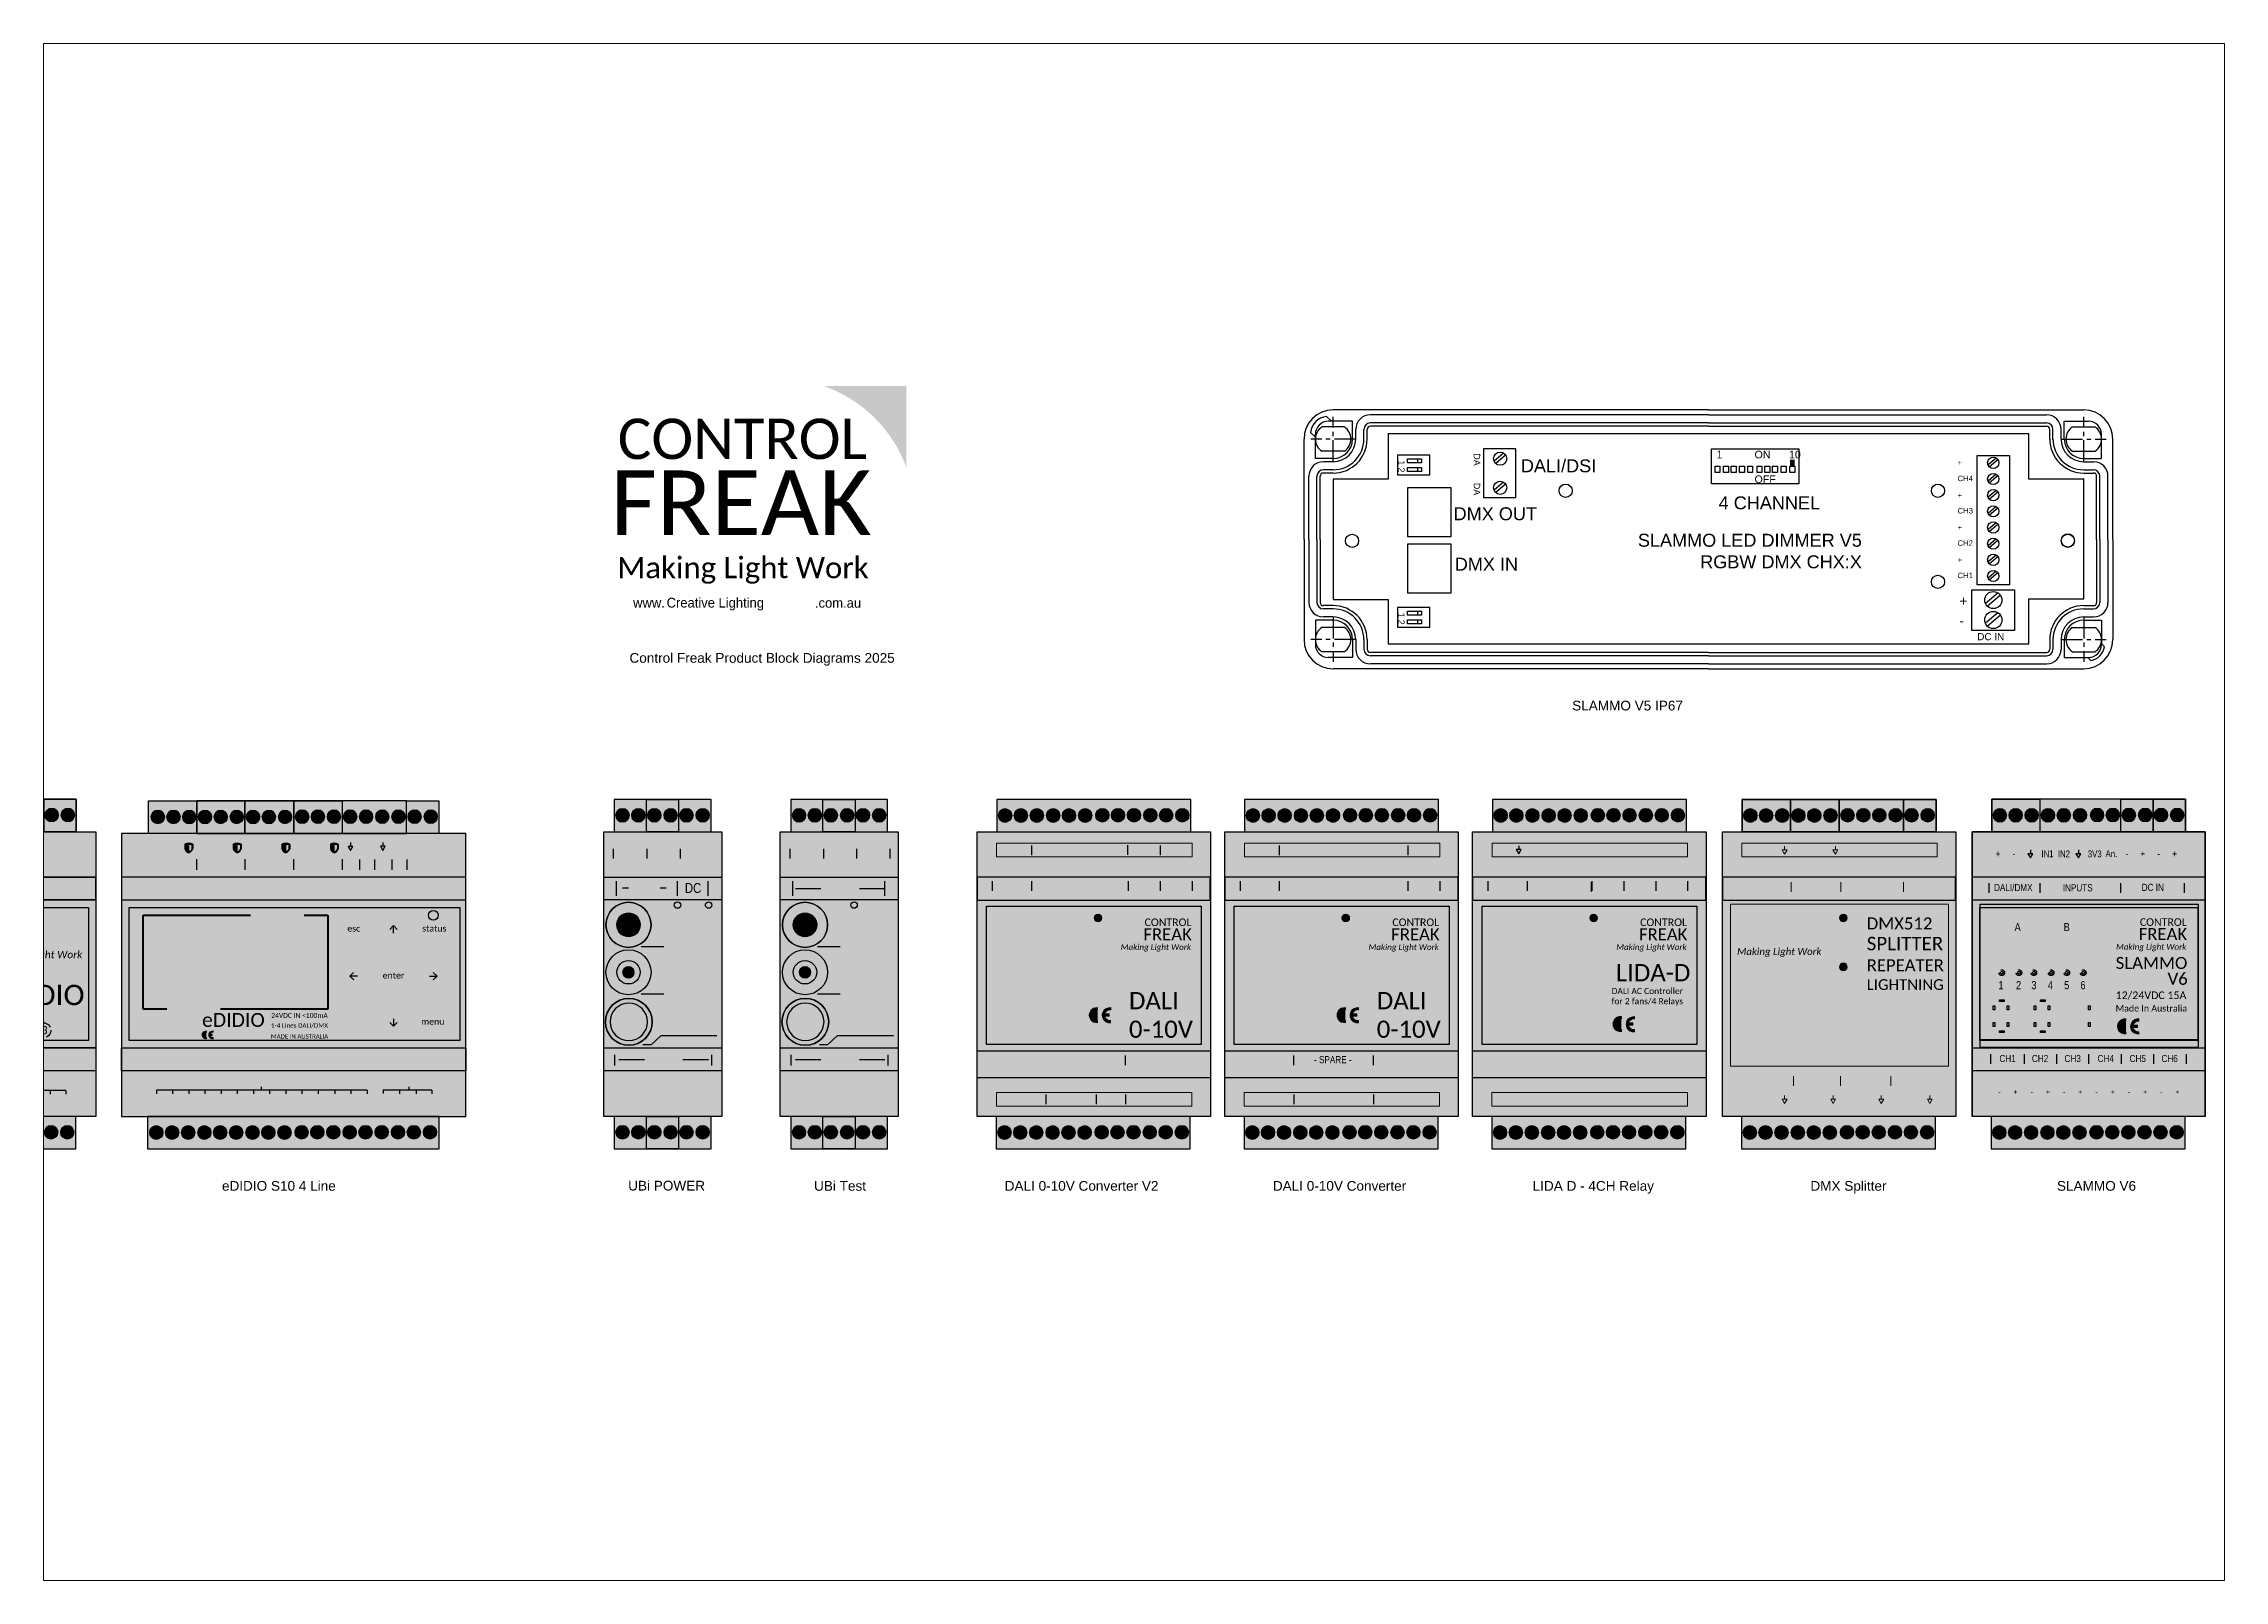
# Paper-space layout 'Layout1' of a CAD drawing. Header units: millimetres. Extents: x -19 to 276, y -6 to 201.
# The model-space entities are those that its viewports show. They can reach past a viewport. Long polylines and large blocks are cut down to what shows.
import ezdxf

# ---------------------------------------------------------------- set-up
doc = ezdxf.new("R2010")
doc.units = ezdxf.units.MM
for name, pattern in [('AGI32-Dot', [0.25, 0, -0.25]), ('BORDER', [1.75, 0.5, -0.25, 0.5, -0.25, 0, -0.25]), ('BORDERX2', [3.5, 1, -0.5, 1, -0.5, 0, -0.5]), ('CENTER', [2, 1.25, -0.25, 0.25, -0.25]), ('DASHED', [0.75, 0.5, -0.25]), ('DASHED2', [9.525, 6.35, -3.175])]:
    doc.linetypes.add(name, pattern=pattern)
doc.styles.add('ARIALN', font='ARIALN.TTF')
doc.styles.add('MtXpl_Calibri', font='', dxfattribs={"height": 0.2})
doc.styles.add('MtXpl_Calibri1', font='', dxfattribs={"height": 0.2})
doc.styles.get("Standard").update_dxf_attribs({"font": 'arial.ttf'})
doc.styles.get('MtXpl_Calibri').set_extended_font_data('Calibri')
doc.styles.get('MtXpl_Calibri1').set_extended_font_data('Calibri', italic=True)

psp = doc.layouts.get("Layout1")

msp = doc.modelspace()

# ---------------------------------------------------------------- texts
at = {"color": 5, "ltscale": 0.5, "style": 'MtXpl_Calibri'}
for s, height, p in [('CONTROL', 12.5, (192.54, 239.27)), ('FREAK', 20, (190.27, 215.75)), ('Making Light Work', 6.5, (192.39, 202.44))]:
    msp.add_text(s, height=height, dxfattribs=at).set_placement(p)
at = {"color": 7, "linetype": 'AGI32-Dot', "char_height": 3, "attachment_point": 1}
for s, insert, width in [('\\fCentury Gothic|b0|i0|c0|p0;\\C1;www.', (197.28, 196.35), 21.9431), ('\\fCentury Gothic|b0|i0|c0|p0;Creative Lighting', (207.63, 196.36), 88.9787), ('\\fCentury Gothic|b0|i0|c0|p0;\\C1;.com.au', (253.48, 196.31), 33.4833)]:
    msp.add_mtext(s, dxfattribs=dict(at, insert=insert, width=width))
at = {"ltscale": 0.5, "char_height": 3, "width": 86.9466, "attachment_point": 3}
for s, insert in [('Control Freak Product Block Diagrams 2025', (278.14, 179.29)), ('SLAMMO V5 IP67', (521.77, 164.54)), ('eDIDIO S10 2 Line', (15.15, 16.03)), ('eDIDIO S10 4 Line', (105.37, 16.03)), ('UBi POWER', (219.5, 16.1)), ('UBi Test', (269.27, 16.03)), ('DALI 0-10V Converter V2', (359.65, 16.03)), ('DALI 0-10V Converter', (436.24, 16.03)), ('LIDA D - 4CH Relay', (512.82, 16.03)), ('DMX Splitter', (584.7, 16.03)), ('SLAMMO V6', (661.84, 16.03))]:
    msp.add_mtext(s, dxfattribs=dict(at, insert=insert))

# ---------------------------------------------------------------- blocks, each defined once
blk = doc.blocks.new('CF_UBI_TEST')
h = blk.add_hatch(color=3)
h.dxf.hatch_style = 1
h.paths.add_polyline_path([(13.19, 98.01), (3.28, 98.01), (3.28, 88.01), (13.19, 88.01)])
at = {"true_color": 0xffffff}
for points in [[(7.86, 93.1, 1), (3.79, 93.1, 1)], [(12.72, 93.1, 1), (8.66, 93.1, 1)], [(17.67, 93.1, 1), (13.61, 93.1, 1)], [(22.7, 93.1, 1), (18.64, 93.1, 1)], [(27.61, 93.1, 1), (23.55, 93.1, 1)], [(32.61, 93.1, 1), (28.55, 93.1, 1)], [(7.86, -4.91, 1), (3.79, -4.91, 1)], [(12.72, -4.91, 1), (8.66, -4.91, 1)], [(17.67, -4.91, 1), (13.61, -4.91, 1)], [(22.7, -4.91, 1), (18.64, -4.91, 1)], [(27.61, -4.91, 1), (23.55, -4.91, 1)], [(32.61, -4.91, 1), (28.55, -4.91, 1)]]:
    blk.add_hatch(color=7, dxfattribs=at).paths.add_polyline_path(points)
h = blk.add_hatch(color=3)
h.dxf.hatch_style = 1
h.paths.add_polyline_path([(23.15, 88.01), (13.19, 88.01), (13.19, 98.01), (23.15, 98.01)])
h = blk.add_hatch(color=3)
h.dxf.hatch_style = 1
h.paths.add_polyline_path([(23.15, 88.01), (33.18, 88.01), (33.18, 98.01), (23.15, 98.01)])
at = {"true_color": 0x000000}
blk.add_hatch(color=18, dxfattribs=at).paths.add_polyline_path([(36.46, 0), (0, 0), (0, 88.01), (36.46, 88.01)])
for color, points in [(1, [(14.62, 59.23, 1), (0.7, 59.23, 1)]), (1, [(14.62, 59.23, 1), (0.7, 59.23, 1)]), (18, [(11.27, 59.23, 1), (4.05, 59.23, 1)]), (8, [(9.36, 59.23, 1), (5.96, 59.23, 1)]), (8, [(9.36, 44.56, 1), (5.96, 44.56, 1)])]:
    blk.add_hatch(color=color).paths.add_polyline_path(points)
at = {"true_color": 0xff8000}
for points in [[(14.98, 29.23, 1), (0.53, 29.23, 1)], [(13.54, 29.23, 1), (1.98, 29.23, 1)]]:
    blk.add_hatch(color=30, dxfattribs=at).paths.add_polyline_path(points)
at = {"true_color": 0x408080}
h = blk.add_hatch(color=137, dxfattribs=at)
h.paths.add_polyline_path([(14.98, 29.23, 1), (0.53, 29.23, 1)])
h.paths.add_polyline_path([(13.54, 29.23, 1), (1.98, 29.23, 1)])
h = blk.add_hatch(color=3)
h.dxf.hatch_style = 1
h.paths.add_polyline_path([(13.19, 0), (3.28, 0), (3.28, -10), (13.19, -10)])
h = blk.add_hatch(color=3)
h.dxf.hatch_style = 1
h.paths.add_polyline_path([(23.15, -10), (13.19, -10), (13.19, 0), (23.15, 0)])
h = blk.add_hatch(color=3)
h.dxf.hatch_style = 1
h.paths.add_polyline_path([(23.15, -10), (33.18, -10), (33.18, 0), (23.15, 0)])
at = {"color": 18, "ltscale": 0.5}
for p, q in [((4.42, 94.44), (7.28, 91.58)), ((4.51, 91.67), (7.37, 94.53)), ((9.28, 94.44), (12.14, 91.58)), ((9.37, 91.67), (12.23, 94.53)), ((14.23, 94.44), (17.09, 91.58)), ((14.32, 91.67), (17.18, 94.53)), ((19.27, 94.44), (22.13, 91.58)), ((19.36, 91.67), (22.22, 94.53)), ((24.18, 94.44), (27.04, 91.58)), ((24.27, 91.67), (27.13, 94.53)), ((29.18, 94.44), (32.04, 91.58)), ((29.26, 91.67), (32.12, 94.53)), ((4.42, -3.57), (7.28, -6.43)), ((4.51, -6.34), (7.37, -3.48)), ((9.28, -3.57), (12.14, -6.43)), ((9.37, -6.34), (12.23, -3.48)), ((14.23, -3.57), (17.09, -6.43)), ((14.32, -6.34), (17.18, -3.48)), ((19.27, -3.57), (22.13, -6.43)), ((19.36, -6.34), (22.22, -3.48)), ((24.18, -3.57), (27.04, -6.43)), ((24.27, -6.34), (27.13, -3.48)), ((29.18, -3.57), (32.04, -6.43)), ((29.26, -6.34), (32.12, -3.48))]:
    blk.add_line(p, q, dxfattribs=at)
at = {"color": 7, "linetype": 'Continuous'}
for p, q in [((2.96, 82.76), (2.96, 79.78)), ((13.38, 82.76), (13.38, 79.78)), ((23.61, 82.76), (23.61, 79.78)), ((33.89, 82.76), (33.89, 79.78)), ((4.71, 70.44), (12.56, 70.44)), ((24.49, 70.44), (32.34, 70.44)), ((3.39, 15.77), (3.39, 19.06)), ((4.71, 17.63), (12.56, 17.63)), ((24.49, 17.63), (32.34, 17.63)), ((33.41, 15.77), (33.41, 19.06))]:
    blk.add_line(p, q, dxfattribs=at)
for points in [[(3.28, 88.01), (33.18, 88.01), (33.18, 98.01), (3.28, 98.01)], [(13.19, 98.01), (3.28, 98.01), (3.28, 88.01), (13.19, 88.01)], [(23.15, 88.01), (13.19, 88.01), (13.19, 98.01), (23.15, 98.01)], [(23.15, 88.01), (33.18, 88.01), (33.18, 98.01), (23.15, 98.01)], [(3.28, -10), (33.18, -10), (33.18, 0), (3.28, 0)], [(13.19, 0), (3.28, 0), (3.28, -10), (13.19, -10)], [(23.15, -10), (13.19, -10), (13.19, 0), (23.15, 0)], [(23.15, -10), (33.18, -10), (33.18, 0), (23.15, 0)]]:
    blk.add_lwpolyline(points, close=True)
for points in [[(7.86, 93.1, 1), (3.79, 93.1, 1)], [(7.86, 93.1, 1), (3.79, 93.1, 1)], [(12.72, 93.1, 1), (8.66, 93.1, 1)], [(12.72, 93.1, 1), (8.66, 93.1, 1)], [(17.67, 93.1, 1), (13.61, 93.1, 1)], [(17.67, 93.1, 1), (13.61, 93.1, 1)], [(22.7, 93.1, 1), (18.64, 93.1, 1)], [(22.7, 93.1, 1), (18.64, 93.1, 1)], [(27.61, 93.1, 1), (23.55, 93.1, 1)], [(27.61, 93.1, 1), (23.55, 93.1, 1)], [(32.61, 93.1, 1), (28.55, 93.1, 1)], [(32.61, 93.1, 1), (28.55, 93.1, 1)], [(7.86, -4.91, 1), (3.79, -4.91, 1)], [(7.86, -4.91, 1), (3.79, -4.91, 1)], [(12.72, -4.91, 1), (8.66, -4.91, 1)], [(12.72, -4.91, 1), (8.66, -4.91, 1)], [(17.67, -4.91, 1), (13.61, -4.91, 1)], [(17.67, -4.91, 1), (13.61, -4.91, 1)], [(22.7, -4.91, 1), (18.64, -4.91, 1)], [(22.7, -4.91, 1), (18.64, -4.91, 1)], [(27.61, -4.91, 1), (23.55, -4.91, 1)], [(27.61, -4.91, 1), (23.55, -4.91, 1)], [(32.61, -4.91, 1), (28.55, -4.91, 1)], [(32.61, -4.91, 1), (28.55, -4.91, 1)]]:
    blk.add_lwpolyline(points, format="xyb", close=True)
at = {"color": 9}
blk.add_lwpolyline([(36.46, 0), (0, 0), (0, 88.01), (36.46, 88.01)], close=True, dxfattribs=at)
at = {"color": 137}
for points in [[(36.46, 66.91), (0, 66.91), (0, 74.01), (36.46, 74.01)], [(36.46, 14.1), (0, 14.1), (0, 21.2), (36.46, 21.2)]]:
    blk.add_lwpolyline(points, close=True, dxfattribs=at)
at = {"color": 7, "linetype": 'Continuous'}
for points in [[(3.83, 72.71), (3.83, 68.19)], [(32.21, 72.71), (32.21, 68.19)]]:
    blk.add_lwpolyline(points, dxfattribs=at)
at = {"color": 1}
for points in [[(14.62, 59.23, 1), (0.7, 59.23, 1)], [(14.62, 59.23, 1), (0.7, 59.23, 1)], [(11.27, 59.23, 1), (4.05, 59.23, 1)], [(9.36, 59.23, 1), (5.96, 59.23, 1)], [(9.36, 44.56, 1), (5.96, 44.56, 1)], [(14.98, 29.23, 1), (0.53, 29.23, 1)], [(14.98, 29.23, 1), (0.53, 29.23, 1)], [(13.54, 29.23, 1), (1.98, 29.23, 1)], [(13.54, 29.23, 1), (1.98, 29.23, 1)], [(13.54, 29.23, 1), (1.98, 29.23, 1)]]:
    blk.add_lwpolyline(points, format="xyb", close=True, dxfattribs=at)
at = {"color": 137}
for points in [[(18.55, 52.44), (11.53, 52.44)], [(18.55, 37.77), (11.53, 37.77)]]:
    blk.add_lwpolyline(points, dxfattribs=at)
at = {"color": 1}
blk.add_lwpolyline([(34.99, 24.87), (17.61, 24.87), (14.65, 22.08), (12.1, 22.08)], dxfattribs=at)
at = {"ltscale": 0.5}
for centre in [(5.82, 93.1), (10.69, 93.1), (15.64, 93.1), (20.67, 93.1), (25.58, 93.1), (30.58, 93.1), (5.82, -4.91), (10.69, -4.91), (15.64, -4.91), (20.67, -4.91), (25.58, -4.91), (30.58, -4.91)]:
    blk.add_circle(centre, 2.03, dxfattribs=at)
at = {"color": 1}
for radius in [6.96, 3.61]:
    blk.add_circle((7.66, 59.23), radius, dxfattribs=at)
at = {"color": 18}
for centre in [(7.66, 59.23), (7.66, 44.56)]:
    blk.add_circle(centre, 1.7, dxfattribs=at)
at = {"color": 7, "linetype": 'Continuous'}
blk.add_circle((22.82, 65.35), 1, dxfattribs=at)
at = {"color": 137}
for radius in [6.96, 3.61]:
    blk.add_circle((7.66, 44.56), radius, dxfattribs=at)
at = {"color": 30}
blk.add_circle((7.76, 29.23), 7.23, dxfattribs=at)
at = {"color": 7, "attachment_point": 1, "style": 'ARIALN'}
for s, insert, char_height, width in [('{\\H1x;DA}', (4.22, 82.42), 2.098, 51938.4365), ('{\\H1x;DA}', (9.14, 82.42), 2.098, 51938.4365), ('{\\H1x;DA}', (14.3, 82.42), 2.098, 51938.4365), ('{\\H1x;DA}', (19.13, 82.42), 2.098, 51938.4365), ('{\\H1x;DA}', (24.57, 82.42), 2.098, 51938.4365), ('{\\H1x;DA}', (29.41, 82.42), 2.098, 51938.4365), ('{\\H1x;DALI}', (14.37, 72.16), 3.6951, 354377.8999), ('TEST', (19.97, 62.97), 1.9, 51938.4365), ('DA', (15.88, 54.76), 1.77, 43809.204), ('{\\fCentury Gothic|b0|i0|c0|p0;CONTROL}', (20.15, 59.83), 2.25, 70729.6745), ('{\\fCalibri|b0|i0|c0|p0;FREAK}', (20.44, 56.4), 3.7, 113759.6401), ('UBi', (20.4, 50.87), 8.7, 280539.2998), ('DA', (15.88, 40.08), 1.77, 43809.204), ('TEST', (24.19, 35.96), 2.5, 152994.4125), ('WARNING', (21.05, 28.09), 2.528, 273204.308), ('Overvoltage', (21.1, 24.44), 2.3, 245883.8772), ('{\\H1x;DALI}', (14.37, 19.34), 3.6951, 354377.8999), ('{\\H1x;DA}', (4.59, 8.29), 2.098, 51938.4365), ('{\\H1x;DA}', (9.43, 8.29), 2.098, 51938.4365), ('{\\H1x;DA}', (14.3, 8.29), 2.098, 51938.4365), ('{\\H1x;DA}', (19.13, 8.29), 2.098, 51938.4365), ('{\\H1x;DA}', (23.92, 8.29), 2.098, 51938.4365), ('{\\H1x;DA}', (28.75, 8.29), 2.098, 51938.4365)]:
    blk.add_mtext(s, dxfattribs=dict(at, insert=insert, char_height=char_height, width=width))
at = {"flags": 1}
for tag, p in [('DA1+', (5.85, 93.01)), ('DA1-', (10.71, 93.01)), ('DA2+', (15.66, 93.01)), ('DA2-', (20.7, 93.01)), ('DA3+', (5.85, -5)), ('DA3-', (10.71, -5)), ('DA4+', (15.66, -5)), ('DA4-', (20.7, -5)), ('DA5+', (25.61, -5)), ('DA5-', (30.61, -5))]:
    blk.add_attdef(tag, p, '', height=1, dxfattribs=at)
blk = doc.blocks.new('A$7E87181143B1D0')
at = {"linetype": 'Continuous', "lineweight": 5, "true_color": 0xffffff}
h = blk.add_hatch(color=7, dxfattribs=at)
h.dxf.hatch_style = 1
edge = h.paths.add_edge_path()
edge.add_arc((2.37, 2.38), 1.66, 81.91513, 278.08487)
edge.add_line((2.6, 0.73), (2.6, 0.04))
edge.add_arc((2.35, 2.38), 2.35, 83.83689, 276.16311, ccw=False)
edge.add_line((2.6, 4.71), (2.6, 4.02))
h = blk.add_hatch(color=7, dxfattribs=at)
h.dxf.hatch_style = 1
h.paths.add_polyline_path([(6.63, 4.71, 1.104968), (6.62, 0.01), (6.62, 0.73, -0.401094), (4.76, 2.02), (6.14, 2.02), (6.14, 2.74), (4.76, 2.74, -0.384222), (6.63, 4.02)])
at = {"color": 7, "linetype": 'Continuous', "lineweight": 5, "true_color": 0xffffff, "elevation": -336.31}
for points in [[(2.6, 4.71, 1.113797), (2.6, 0.04)], [(2.6, 0.04, -1.113797), (2.6, 4.71)], [(2.6, 4.71, 1.113797), (2.6, 0.04)], [(2.6, 0.73, -1.152091), (2.6, 4.02)], [(2.6, 4.02, 1.152091), (2.6, 0.73)], [(2.6, 0.73, -1.152091), (2.6, 4.02)]]:
    blk.add_lwpolyline(points, format="xyb", dxfattribs=at)
for points in [[(2.6, 4.71), (2.6, 4.02)], [(2.6, 4.02), (2.6, 4.71)], [(2.6, 4.71), (2.6, 4.02)], [(2.6, 4.02), (2.6, 4.71)], [(2.6, 0.73), (2.6, 0.04)], [(2.6, 0.04), (2.6, 0.73)], [(2.6, 0.04), (2.6, 0.73)], [(2.6, 0.73), (2.6, 0.04)], [(4.76, 2.74), (6.14, 2.74), (6.14, 2.02), (4.76, 2.02)], [(6.62, 0.73), (6.62, 0.01)], [(6.63, 4.71), (6.63, 4.02)]]:
    blk.add_lwpolyline(points, dxfattribs=at)
blk.add_lwpolyline([(6.63, 4.71, 1.104968), (6.62, 0.01), (6.62, 0.73, -0.401094), (4.76, 2.02), (6.14, 2.02), (6.14, 2.74), (4.76, 2.74, -0.384222), (6.63, 4.02)], format="xyb", close=True, dxfattribs=at)
at = {"color": 7, "linetype": 'Continuous', "lineweight": 5, "true_color": 0xffffff}
for centre, radius, start, end in [((2.35, 2.38, -336.31), 2.35, 83.83689, 276.16311), ((2.37, 2.38, -336.31), 1.66, 81.91513, 278.08487), ((6.39, 2.36, -336.31), 2.36, 84.1843, 275.65352), ((6.41, 2.35, -336.31), 1.69, 82.60371, 166.67529), ((6.37, 2.35, -336.31), 1.64, 191.49924, 278.92084)]:
    blk.add_arc(centre, radius, start, end, dxfattribs=at)
blk = doc.blocks.new('CF_SLAMMO_V6')
h = blk.add_hatch(color=3)
h.dxf.hatch_style = 1
h.paths.add_polyline_path([(6.06, 97.94), (20.96, 97.94), (20.96, 87.86), (6.06, 87.86)])
at = {"true_color": 0xffffff}
for points in [[(10.64, 92.95, 1), (6.57, 92.95, 1)], [(15.5, 92.95, 1), (11.44, 92.95, 1)], [(20.45, 92.95, 1), (16.39, 92.95, 1)], [(25.49, 92.95, 1), (21.42, 92.95, 1)], [(30.4, 92.95, 1), (26.33, 92.95, 1)], [(35.39, 92.95, 1), (31.33, 92.95, 1)], [(40.68, 93.03, 1), (36.61, 93.03, 1)], [(45.54, 93.03, 1), (41.48, 93.03, 1)], [(50.49, 93.03, 1), (46.43, 93.03, 1)], [(55.52, 93.03, 1), (51.46, 93.03, 1)], [(60.43, 93.03, 1), (56.37, 93.03, 1)], [(65.43, 93.03, 1), (61.37, 93.03, 1)], [(10.46, -5.13, 1), (6.4, -5.13, 1)], [(15.32, -5.13, 1), (11.26, -5.13, 1)], [(20.27, -5.13, 1), (16.21, -5.13, 1)], [(25.31, -5.13, 1), (21.24, -5.13, 1)], [(30.22, -5.13, 1), (26.15, -5.13, 1)], [(35.21, -5.13, 1), (31.15, -5.13, 1)], [(40.5, -5.06, 1), (36.43, -5.06, 1)], [(45.36, -5.06, 1), (41.3, -5.06, 1)], [(50.31, -5.06, 1), (46.25, -5.06, 1)], [(55.35, -5.06, 1), (51.28, -5.06, 1)], [(60.26, -5.06, 1), (56.19, -5.06, 1)], [(65.25, -5.06, 1), (61.19, -5.06, 1)]]:
    blk.add_hatch(color=7, dxfattribs=at).paths.add_polyline_path(points)
h = blk.add_hatch(color=3)
h.dxf.hatch_style = 1
h.paths.add_polyline_path([(20.96, 97.94), (45.94, 97.94), (45.94, 87.86), (20.96, 87.86)])
h = blk.add_hatch(color=250)
h.dxf.hatch_style = 1
h.paths.add_polyline_path([(45.94, 97.94), (55.97, 97.94), (55.97, 87.86), (45.94, 87.86)])
h = blk.add_hatch(color=250)
h.dxf.hatch_style = 1
h.paths.add_polyline_path([(55.97, 97.94), (66, 97.94), (66, 87.86), (55.97, 87.86)])
at = {"true_color": 0x000000}
blk.add_hatch(color=18, dxfattribs=at).paths.add_polyline_path([(72.06, -0.15), (0, -0.15), (0, 87.86), (72.06, 87.86)])
h = blk.add_hatch(color=3)
h.dxf.hatch_style = 1
h.paths.add_polyline_path([(65.82, -0.15), (5.88, -0.15), (5.88, -10.23), (65.82, -10.23)])
at = {"color": 18, "ltscale": 0.5}
for p, q in [((7.29, 91.52), (10.15, 94.38)), ((12.15, 91.52), (15.01, 94.38)), ((17.1, 91.52), (19.96, 94.38)), ((22.14, 91.52), (25, 94.38)), ((27.05, 91.52), (29.91, 94.38)), ((32.05, 91.52), (34.9, 94.38)), ((37.33, 91.6), (40.19, 94.46)), ((42.19, 91.6), (45.05, 94.46)), ((47.14, 91.6), (50, 94.46)), ((52.18, 91.6), (55.04, 94.46)), ((57.09, 91.6), (59.95, 94.46)), ((62.08, 91.6), (64.94, 94.46)), ((7.2, 94.29), (10.06, 91.43)), ((12.07, 94.29), (14.93, 91.43)), ((17.02, 94.29), (19.87, 91.43)), ((22.05, 94.29), (24.91, 91.43)), ((26.96, 94.29), (29.82, 91.43)), ((31.96, 94.29), (34.82, 91.43)), ((37.24, 94.37), (40.1, 91.51)), ((42.11, 94.37), (44.96, 91.51)), ((47.05, 94.37), (49.91, 91.51)), ((52.09, 94.37), (54.95, 91.51)), ((57, 94.37), (59.86, 91.51)), ((62, 94.37), (64.86, 91.51)), ((7.03, -3.8), (9.88, -6.66)), ((7.11, -6.56), (9.97, -3.7)), ((11.89, -3.8), (14.75, -6.66)), ((11.97, -6.56), (14.83, -3.7)), ((16.84, -3.8), (19.7, -6.66)), ((16.92, -6.56), (19.78, -3.7)), ((21.87, -3.8), (24.73, -6.66)), ((21.96, -6.56), (24.82, -3.7)), ((26.78, -3.8), (29.64, -6.66)), ((26.87, -6.56), (29.73, -3.7)), ((31.78, -3.8), (34.64, -6.66)), ((31.87, -6.56), (34.73, -3.7)), ((37.06, -3.72), (39.92, -6.58)), ((37.15, -6.49), (40.01, -3.63)), ((41.93, -3.72), (44.78, -6.58)), ((42.01, -6.49), (44.87, -3.63)), ((46.88, -3.72), (49.73, -6.58)), ((46.96, -6.49), (49.82, -3.63)), ((51.91, -3.72), (54.77, -6.58)), ((52, -6.49), (54.86, -3.63)), ((56.82, -3.72), (59.68, -6.58)), ((56.91, -6.49), (59.77, -3.63)), ((61.82, -3.72), (64.68, -6.58)), ((61.91, -6.49), (64.76, -3.63))]:
    blk.add_line(p, q, dxfattribs=at)
at = {"color": 250, "linetype": 'Continuous', "lineweight": -2}
for p, q in [((72.06, 87.86), (0, 87.86)), ((0, 87.86), (72.06, 87.86)), ((72.06, 87.86), (0, 87.86)), ((0, 21.18), (0, 66.9)), ((0, 21.18), (0, 66.9)), ((72.05, 66.9), (72.05, 21.18)), ((72.05, 66.9), (72.05, 21.18)), ((0, 14.08), (0, 21.18)), ((69.81, 23.48), (2.38, 23.48)), ((72.03, 21.18), (72.03, 14.08))]:
    blk.add_line(p, q, dxfattribs=at)
at = {"color": 9, "linetype": 'Continuous', "lineweight": -2}
for p, q in [((0, 87.86), (0, 0)), ((0, 74), (0, 87.86)), ((0, 74), (0, 87.86)), ((0, 87.86), (0, 0)), ((72.06, 0), (72.06, 87.86)), ((72.06, 87.86), (72.06, 74)), ((72.06, 87.86), (72.06, 74)), ((72.06, 0), (72.06, 87.86))]:
    blk.add_line(p, q, dxfattribs=at)
at = {"color": 2, "linetype": 'Continuous', "lineweight": -2}
blk.add_line((0, 87.86), (72.06, 87.86), dxfattribs=at)
at = {"color": 18, "linetype": 'Continuous'}
for p, q in [((55.39, 87.86), (45.6, 87.86)), ((65.18, 87.86), (55.39, 87.86))]:
    blk.add_line(p, q, dxfattribs=at)
at = {"color": 7, "linetype": 'Continuous'}
for p, q in [((45.6, 87.86), (55.39, 87.86)), ((45.85, 87.86), (55.39, 87.86)), ((55.39, 87.86), (65.18, 87.86)), ((17.27, 81.07), (18.03, 79.76)), ((18.78, 81.07), (17.27, 81.07)), ((18.02, 82.26), (18.02, 81.06)), ((18.03, 79.76), (18.78, 81.07)), ((32.11, 81.06), (32.87, 79.75)), ((33.63, 81.06), (32.11, 81.06)), ((32.87, 79.75), (33.63, 81.06)), ((5.16, 71.94), (5.16, 68.96)), ((5.16, 71.94), (5.16, 68.96)), ((20.99, 71.94), (20.99, 68.96)), ((20.99, 71.94), (20.99, 68.96)), ((45.87, 71.94), (45.87, 68.96)), ((45.87, 71.94), (45.87, 68.96)), ((65.57, 71.94), (65.57, 68.96)), ((65.57, 71.94), (65.57, 68.96)), ((6.51, 34.03), (7.02, 34.03)), ((6.51, 32.75), (6.51, 34.03)), ((7.02, 34.03), (7.02, 32.75)), ((8.47, 35.92), (9.88, 35.92)), ((8.47, 35.41), (8.47, 35.92)), ((9.88, 35.41), (8.47, 35.41)), ((9.88, 35.92), (9.88, 35.41)), ((10.82, 34.07), (11.33, 34.07)), ((10.82, 32.79), (10.82, 34.07)), ((11.33, 34.07), (11.33, 32.79)), ((19.19, 34.03), (19.7, 34.03)), ((19.19, 32.75), (19.19, 34.03)), ((19.7, 34.03), (19.7, 32.75)), ((21.15, 35.92), (22.56, 35.92)), ((21.15, 35.41), (21.15, 35.92)), ((22.56, 35.41), (21.15, 35.41)), ((22.56, 35.92), (22.56, 35.41)), ((23.5, 34.07), (24.01, 34.07)), ((23.5, 32.79), (23.5, 34.07)), ((24.01, 34.07), (24.01, 32.79)), ((35.99, 34.07), (36.51, 34.07)), ((35.99, 32.79), (35.99, 34.07)), ((36.51, 34.07), (36.51, 32.79)), ((7.02, 32.75), (6.51, 32.75)), ((6.51, 28.88), (7.02, 28.88)), ((6.51, 27.6), (6.51, 28.88)), ((7.02, 27.6), (6.51, 27.6)), ((7.02, 28.88), (7.02, 27.6)), ((11.33, 32.79), (10.82, 32.79)), ((10.82, 28.88), (11.33, 28.88)), ((10.82, 27.6), (10.82, 28.88)), ((11.33, 27.6), (10.82, 27.6)), ((11.33, 28.88), (11.33, 27.6)), ((19.7, 32.75), (19.19, 32.75)), ((19.19, 28.88), (19.7, 28.88)), ((19.19, 27.6), (19.19, 28.88)), ((19.7, 27.6), (19.19, 27.6)), ((19.7, 28.88), (19.7, 27.6)), ((24.01, 32.79), (23.5, 32.79)), ((23.5, 28.88), (24.01, 28.88)), ((23.5, 27.6), (23.5, 28.88)), ((24.01, 27.6), (23.5, 27.6)), ((24.01, 28.88), (24.01, 27.6)), ((36.51, 32.79), (35.99, 32.79)), ((35.99, 28.88), (36.5, 28.88)), ((35.99, 27.6), (35.99, 28.88)), ((36.5, 27.6), (35.99, 27.6)), ((36.5, 28.88), (36.5, 27.6)), ((8.47, 26.32), (9.88, 26.32)), ((8.47, 25.8), (8.47, 26.32)), ((9.88, 25.8), (8.47, 25.8)), ((9.88, 26.32), (9.88, 25.8)), ((21.15, 26.32), (22.56, 26.32)), ((21.15, 25.8), (21.15, 26.32)), ((22.56, 25.8), (21.15, 25.8)), ((22.56, 26.32), (22.56, 25.8)), ((5.74, 19.09), (5.74, 16.11)), ((16.12, 19.12), (16.12, 16.14)), ((26.07, 19.12), (26.07, 16.14)), ((26.07, 19.12), (26.07, 16.14)), ((36.02, 19.12), (36.02, 16.14)), ((36.02, 19.12), (36.02, 16.14)), ((46.09, 19.12), (46.09, 16.14)), ((46.09, 19.12), (46.09, 16.14)), ((56.04, 19.12), (56.04, 16.14)), ((56.04, 19.12), (56.04, 16.14)), ((66.16, 19.09), (66.16, 16.11))]:
    blk.add_line(p, q, dxfattribs=at)
at = {"color": 7}
for p, q in [((18.77, 81.07), (17.28, 81.06)), ((17.28, 81.06), (18.03, 79.77)), ((18.02, 82.26), (18.02, 81.06)), ((18.03, 79.77), (18.77, 81.07)), ((32.87, 82.26), (32.87, 81.06))]:
    blk.add_line(p, q, dxfattribs=at)
at = {"color": 7, "linetype": 'Continuous', "true_color": 0xffffff}
for p, q in [((5.74, 19.09), (5.74, 16.11)), ((16.12, 19.12), (16.12, 16.14)), ((26.07, 19.12), (26.07, 16.14)), ((36.02, 19.12), (36.02, 16.14)), ((46.09, 19.12), (46.09, 16.14)), ((56.04, 19.12), (56.04, 16.14)), ((66.16, 19.09), (66.16, 16.11))]:
    blk.add_line(p, q, dxfattribs=at)
for points in [[(66, 97.94), (6.06, 97.94), (6.06, 87.86), (66, 87.86)], [(6.06, 97.94), (20.96, 97.94), (20.96, 87.86), (6.06, 87.86)], [(45.94, 97.94), (55.97, 97.94), (55.97, 87.86), (45.94, 87.86)], [(55.97, 97.94), (66, 97.94), (66, 87.86), (55.97, 87.86)], [(65.82, -0.15), (5.88, -0.15), (5.88, -10.23), (65.82, -10.23)]]:
    blk.add_lwpolyline(points, close=True)
for points in [[(10.64, 92.95, 1), (6.57, 92.95, 1)], [(10.64, 92.95, 1), (6.57, 92.95, 1)], [(15.5, 92.95, 1), (11.44, 92.95, 1)], [(15.5, 92.95, 1), (11.44, 92.95, 1)], [(20.45, 92.95, 1), (16.39, 92.95, 1)], [(20.45, 92.95, 1), (16.39, 92.95, 1)], [(25.49, 92.95, 1), (21.42, 92.95, 1)], [(25.49, 92.95, 1), (21.42, 92.95, 1)], [(30.4, 92.95, 1), (26.33, 92.95, 1)], [(30.4, 92.95, 1), (26.33, 92.95, 1)], [(35.39, 92.95, 1), (31.33, 92.95, 1)], [(35.39, 92.95, 1), (31.33, 92.95, 1)], [(40.68, 93.03, 1), (36.61, 93.03, 1)], [(40.68, 93.03, 1), (36.61, 93.03, 1)], [(45.54, 93.03, 1), (41.48, 93.03, 1)], [(45.54, 93.03, 1), (41.48, 93.03, 1)], [(50.49, 93.03, 1), (46.43, 93.03, 1)], [(50.49, 93.03, 1), (46.43, 93.03, 1)], [(55.52, 93.03, 1), (51.46, 93.03, 1)], [(55.52, 93.03, 1), (51.46, 93.03, 1)], [(60.43, 93.03, 1), (56.37, 93.03, 1)], [(60.43, 93.03, 1), (56.37, 93.03, 1)], [(65.43, 93.03, 1), (61.37, 93.03, 1)], [(65.43, 93.03, 1), (61.37, 93.03, 1)], [(10.46, -5.13, 1), (6.4, -5.13, 1)], [(10.46, -5.13, 1), (6.4, -5.13, 1)], [(15.32, -5.13, 1), (11.26, -5.13, 1)], [(15.32, -5.13, 1), (11.26, -5.13, 1)], [(20.27, -5.13, 1), (16.21, -5.13, 1)], [(20.27, -5.13, 1), (16.21, -5.13, 1)], [(25.31, -5.13, 1), (21.24, -5.13, 1)], [(25.31, -5.13, 1), (21.24, -5.13, 1)], [(30.22, -5.13, 1), (26.15, -5.13, 1)], [(30.22, -5.13, 1), (26.15, -5.13, 1)], [(35.21, -5.13, 1), (31.15, -5.13, 1)], [(35.21, -5.13, 1), (31.15, -5.13, 1)], [(40.5, -5.06, 1), (36.43, -5.06, 1)], [(40.5, -5.06, 1), (36.43, -5.06, 1)], [(45.36, -5.06, 1), (41.3, -5.06, 1)], [(45.36, -5.06, 1), (41.3, -5.06, 1)], [(50.31, -5.06, 1), (46.25, -5.06, 1)], [(50.31, -5.06, 1), (46.25, -5.06, 1)], [(55.35, -5.06, 1), (51.28, -5.06, 1)], [(55.35, -5.06, 1), (51.28, -5.06, 1)], [(60.26, -5.06, 1), (56.19, -5.06, 1)], [(60.26, -5.06, 1), (56.19, -5.06, 1)], [(65.25, -5.06, 1), (61.19, -5.06, 1)], [(65.25, -5.06, 1), (61.19, -5.06, 1)]]:
    blk.add_lwpolyline(points, format="xyb", close=True)
at = {"color": 9}
blk.add_lwpolyline([(72.06, -0.15), (0, -0.15), (0, 87.86), (72.06, 87.86)], close=True, dxfattribs=at)
blk.add_lwpolyline([(72.06, -0.15), (0, -0.15), (0, 87.86), (72.06, 87.86)], close=True, dxfattribs=at)
at = {"color": 137, "linetype": 'Continuous', "lineweight": -2}
for points in [[(72.06, 73.86), (0, 73.86), (0, 66.76), (72.06, 66.76)], [(2.38, 64.46), (69.81, 64.46), (69.81, 23.35), (2.38, 23.35)], [(0, 21.05), (72.03, 21.05), (72.03, 13.95), (0, 13.95)]]:
    blk.add_lwpolyline(points, close=True, dxfattribs=at)
at = {"color": 18}
blk.add_lwpolyline([(69.9, 21.18), (2.47, 21.18), (2.47, 65.52), (69.9, 65.52)], close=True, dxfattribs=at)
at = {"ltscale": 0.5}
for centre in [(8.61, 92.95), (13.47, 92.95), (18.42, 92.95), (23.45, 92.95), (28.36, 92.95), (33.36, 92.95), (38.64, 93.03), (43.51, 93.03), (48.46, 93.03), (53.49, 93.03), (58.4, 93.03), (63.4, 93.03), (8.43, -5.13), (13.29, -5.13), (18.24, -5.13), (23.28, -5.13), (28.19, -5.13), (33.18, -5.13), (38.47, -5.06), (43.33, -5.06), (48.28, -5.06), (53.31, -5.06), (58.22, -5.06), (63.22, -5.06)]:
    blk.add_circle(centre, 2.03, dxfattribs=at)
at = {"color": 7, "linetype": 'BORDER'}
for centre, radius in [((9.18, 44.26), 0.875), ((9.18, 44.26), 0.412), ((14.48, 44.26), 0.875), ((14.48, 44.26), 0.412), ((19.09, 44.26), 0.875), ((19.09, 44.26), 0.412), ((24.43, 44.26), 0.875), ((24.43, 44.26), 0.412), ((29.26, 44.26), 0.875), ((29.26, 44.26), 0.412), ((34.34, 44.26), 0.875), ((34.34, 44.26), 0.412)]:
    blk.add_circle(centre, radius, dxfattribs=at)
at = {"color": 7}
blk.add_blockref('A$7E87181143B1D0', (44.94, 25.29, 336.31), dxfattribs=at)
at = {"color": 7, "true_color": 0xffffff, "style": 'ARIALN'}
for s, height, p in [('+', 2.1, (7.31, 80)), ('-', 2.1, (12.52, 79.97)), ('IN1', 2.098, (21.43, 79.99)), ('IN2', 2.098, (26.53, 79.97)), ('3V3', 2.098, (35.78, 79.97)), ('An.', 2.098, (41.25, 80.02)), ('-', 2.1, (47.49, 79.97)), ('+', 2.1, (52.09, 80.02)), ('-', 2.1, (57.28, 80.02)), ('+', 2.1, (61.91, 80.02)), ('DALI/DMX', 2.2, (6.79, 69.5)), ('INPUTS', 2.2, (28.03, 69.45)), ('DC IN', 2.2, (52.43, 69.57)), ('CH1', 2.2, (8.45, 16.65)), ('CH2', 2.2, (18.49, 16.65)), ('CH3', 2.2, (28.57, 16.65)), ('CH4', 2.2, (38.8, 16.65)), ('CH5', 2.2, (48.68, 16.65)), ('CH6', 2.2, (58.55, 16.65)), ('-', 1.5, (8.09, 6.61)), ('+', 1.5, (12.75, 6.67)), ('-', 1.5, (18.09, 6.61)), ('+', 1.5, (22.83, 6.67)), ('-', 1.5, (28.16, 6.61)), ('+', 1.5, (32.81, 6.67)), ('-', 1.5, (38.15, 6.61)), ('+', 1.5, (42.91, 6.67)), ('-', 1.5, (48.21, 6.61)), ('+', 1.5, (52.91, 6.67)), ('-', 1.5, (58.15, 6.61)), ('+', 1.5, (62.88, 6.67))]:
    blk.add_text(s, height=height, dxfattribs=at).set_placement(p)
at = {"color": 1, "style": 'MtXpl_Calibri'}
for s, height, p in [('CONTROL', 2.35, (51.85, 58.76)), ('FREAK', 3.71, (51.49, 54.37)), ('SLAMMO', 3.71, (44.39, 45.44)), ('V6', 3.71, (60.44, 40.54))]:
    blk.add_text(s, height=height, dxfattribs=at).set_placement(p)
at = {"color": 254}
for s, height, style, p in [('A', 2.5, 'ARIALN', (13.14, 57.15)), ('B', 2.5, 'ARIALN', (28.29, 57.15)), ('Making Light Work', 1.8, 'MtXpl_Calibri1', (44.49, 51.37)), ('1', 2.5, 'ARIALN', (8.15, 39.17)), ('2', 2.5, 'ARIALN', (13.57, 39.17)), ('3', 2.5, 'ARIALN', (18.32, 39.17)), ('4', 2.5, 'ARIALN', (23.4, 39.18)), ('5', 2.5, 'ARIALN', (28.45, 39.18)), ('6', 2.5, 'ARIALN', (33.49, 39.17)), ('Made In Australia', 1.97, 'MtXpl_Calibri', (44.38, 32.28)), ('12/24VDC 15A', 2.36, 'MtXpl_Calibri', (44.36, 36.12))]:
    blk.add_text(s, height=height, dxfattribs=dict(at, style=style)).set_placement(p)
at = {"layer": 'Defpoints', "flags": 1}
for tag, p in [('DA1+', (8.63, 92.86)), ('DA1-', (13.5, 92.86)), ('DA1G', (18.45, 92.86)), ('PWR_NEG', (58.43, 92.94)), ('PWR_POS', (63.43, 92.94))]:
    blk.add_attdef(tag, p, '', height=1, dxfattribs=at)
blk = doc.blocks.new('CF_EDIDIO_4P')
h = blk.add_hatch(color=3)
h.dxf.hatch_style = 1
h.paths.add_polyline_path([(36.03, 98.09), (55.97, 98.09), (55.97, 88.01), (36.03, 88.01)])
at = {"true_color": 0xffffff}
for points in [[(55.52, 93.18, 1), (51.46, 93.18, 1)], [(60.43, 93.18, 1), (56.37, 93.18, 1)], [(65.43, 93.18, 1), (61.37, 93.18, 1)], [(55.33, -4.91, 1), (51.27, -4.91, 1)], [(60.24, -4.91, 1), (56.18, -4.91, 1)], [(65.24, -4.91, 1), (61.17, -4.91, 1)]]:
    blk.add_hatch(color=7, dxfattribs=at).paths.add_polyline_path(points)
h = blk.add_hatch(color=250)
h.dxf.hatch_style = 1
h.paths.add_polyline_path([(55.97, 98.09), (66, 98.09), (66, 88.01), (55.97, 88.01)])
at = {"true_color": 0x000000}
blk.add_hatch(color=18, dxfattribs=at).paths.add_polyline_path([(72.03, 0), (0, 0), (0, 88.01), (72.03, 88.01)])
h = blk.add_hatch(color=3)
h.dxf.hatch_style = 1
h.paths.add_polyline_path([(65.81, 0), (5.86, 0), (5.86, -10.08), (65.81, -10.08)])
at = {"color": 18, "ltscale": 0.5}
for p, q in [((52.09, 94.52), (54.95, 91.66)), ((52.18, 91.75), (55.04, 94.61)), ((57, 94.52), (59.86, 91.66)), ((57.09, 91.75), (59.95, 94.61)), ((62, 94.52), (64.86, 91.66)), ((62.08, 91.75), (64.94, 94.61)), ((51.9, -3.57), (54.76, -6.43)), ((51.98, -6.34), (54.84, -3.48)), ((56.81, -3.57), (59.67, -6.43)), ((56.89, -6.34), (59.75, -3.48)), ((61.8, -3.57), (64.66, -6.43)), ((61.89, -6.34), (64.75, -3.48))]:
    blk.add_line(p, q, dxfattribs=at)
at = {"color": 7}
blk.add_line((55.83, 76.56), (55.83, 79.84), dxfattribs=at)
for points in [[(66, 98.09), (6.06, 98.09), (6.06, 88.01), (66, 88.01)], [(36.03, 98.09), (55.97, 98.09), (55.97, 88.01), (36.03, 88.01)], [(55.97, 98.09), (66, 98.09), (66, 88.01), (55.97, 88.01)], [(65.81, 0), (5.86, 0), (5.86, -10.08), (65.81, -10.08)]]:
    blk.add_lwpolyline(points, close=True)
for points in [[(55.52, 93.18, 1), (51.46, 93.18, 1)], [(55.52, 93.18, 1), (51.46, 93.18, 1)], [(60.43, 93.18, 1), (56.37, 93.18, 1)], [(60.43, 93.18, 1), (56.37, 93.18, 1)], [(65.43, 93.18, 1), (61.37, 93.18, 1)], [(65.43, 93.18, 1), (61.37, 93.18, 1)], [(55.33, -4.91, 1), (51.27, -4.91, 1)], [(55.33, -4.91, 1), (51.27, -4.91, 1)], [(60.24, -4.91, 1), (56.18, -4.91, 1)], [(60.24, -4.91, 1), (56.18, -4.91, 1)], [(65.24, -4.91, 1), (61.17, -4.91, 1)], [(65.24, -4.91, 1), (61.17, -4.91, 1)]]:
    blk.add_lwpolyline(points, format="xyb", close=True)
at = {"color": 9, "linetype": 'Continuous', "lineweight": -2}
for points in [[(0, 88.01), (72.06, 88.01), (72.06, 74.01), (0, 74.01)], [(0, 66.91), (72.05, 66.91), (72.05, 21.2), (0, 21.2)], [(0, 66.91), (72.05, 66.91), (72.05, 21.2), (0, 21.2)], [(2.38, 64.61), (69.81, 64.61), (69.81, 23.5), (2.38, 23.5)]]:
    blk.add_lwpolyline(points, close=True, dxfattribs=at)
at = {"color": 9}
blk.add_lwpolyline([(72.03, 0), (0, 0), (0, 88.01), (72.03, 88.01)], close=True, dxfattribs=at)
blk.add_lwpolyline([(72.03, 0), (0, 0), (0, 88.01), (72.03, 88.01)], close=True, dxfattribs=at)
at = {"color": 137, "linetype": 'Continuous', "lineweight": -2}
for points in [[(0, 74.01), (72.06, 74.01), (72.06, 66.91), (0, 66.91)], [(72.06, 74.01), (0, 74.01), (0, 66.91), (72.06, 66.91)], [(72.06, 74.01), (0, 74.01), (0, 66.91), (72.06, 66.91)], [(2.38, 64.61), (69.81, 64.61), (69.81, 23.5), (2.38, 23.5)], [(0, 21.2), (72.03, 21.2), (72.03, 14.1), (0, 14.1)]]:
    blk.add_lwpolyline(points, close=True, dxfattribs=at)
at = {"color": 7}
for points in [[(55.62, 8.05), (47.73, 8.05)], [(52.74, 8.05), (52.74, 6.91)], [(55.62, 9.05), (55.62, 8.05)], [(62.73, 8.05), (55.62, 8.05)], [(57.87, 8.05), (57.87, 6.91)], [(62.73, 8.05), (62.73, 6.91)]]:
    blk.add_lwpolyline(points, dxfattribs=at)
at = {"ltscale": 0.5}
for centre in [(53.49, 93.18), (58.4, 93.18), (63.4, 93.18), (53.3, -4.91), (58.21, -4.91), (63.21, -4.91)]:
    blk.add_circle(centre, 2.03, dxfattribs=at)
at = {"color": 7, "linetype": 'DASHED', "true_color": 0xffffff}
blk.add_circle((55.82, 26.62), 2.32, dxfattribs=at)
at = {"color": 254, "style": 'MtXpl_Calibri1'}
blk.add_text('Making Light Work', height=2.2703, dxfattribs=at).set_placement((40.45, 48.9))
at = {"color": 7, "width": 51938.4365, "attachment_point": 1, "style": 'ARIALN'}
for s, insert, char_height in [('{\\H1x;+}', (7.75, 84.67), 2.2), ('-', (12.97, 84.68), 2.2), ('{\\H1x;+}', (22.75, 84.67), 2.2), ('-', (27.97, 84.68), 2.2), ('{\\H1x;IR}', (42.19, 84.68), 2.2), ('3V3', (50.87, 84.7), 2.2), ('-', (58.05, 84.67), 2.2), ('+', (62.84, 84.7), 2.2), ('{\\H0.88x;DATA 1}', (9.26, 79.44), 2.5), ('{\\H0.88x;DATA 2}', (24.26, 79.44), 2.5), ('{\\H0.88x;LG}', (36.99, 79.44), 2.5), ('{\\H0.88x;LG}', (46.99, 79.44), 2.5), ('{\\H0.88x;24V}', (58.67, 79.44), 2.5), ('{\\H0.88x;DALI / DMX LINES}', (9.63, 71.58), 2.5), ('{\\H0.88x;AUXILARY}', (39.6, 71.58), 2.5), ('{\\H0.88x;DC IN}', (57.74, 71.58), 2.5), ('{\\H0.88x;ETHERNET PORT}', (26.05, 18.63), 2.5), ('INPUTS', (21.35, 11.59), 2.2), ('I/O', (54.42, 11.59), 2.2), ('{\\H0.88x;1}', (7.27, 6.27), 2.5), ('{\\H0.88x;2}', (12.2, 6.27), 2.5), ('{\\H0.88x;3}', (17.24, 6.27), 2.5), ('{\\H0.88x;4}', (22.27, 6.27), 2.5), ('{\\H0.88x;5}', (27.22, 6.27), 2.5), ('{\\H0.88x;6}', (32.22, 6.27), 2.5), ('{\\H0.88x;7}', (37.27, 6.27), 2.5), ('{\\H0.88x;8}', (42.27, 6.27), 2.5), ('{\\H0.88x;9}', (47.27, 6.27), 2.5), ('{\\H0.88x;10}', (51.61, 6.27), 2.5), ('{\\H0.88x;11}', (56.68, 6.27), 2.5), ('{\\H0.88x;12}', (61.68, 6.27), 2.5)]:
    blk.add_mtext(s, dxfattribs=dict(at, insert=insert, char_height=char_height))
at = {"color": 7, "true_color": 0xffffff, "attachment_point": 1, "style": 'ARIALN'}
for s, insert, char_height, width in [('{\\fCalibri|b0|i0|c0|p0;Mon    12:10\\P18/12/2025\\PProfile 1}', (7.45, 59.41), 1.8, 52714.6545), ('{\\fCalibri|b0|i0|c0|p0;DC IN}', (32.89, 56.82), 2, 59475.4828), ('{\\fCalibri|b0|i0|c0|p0;Made In Australia}', (6.79, 47.74), 2, 65423.0311), ('{\\fCalibri|b0|i0|c0|p0;24VDC IN <400mA}', (6.79, 42.96), 1.9, 65423.0311), ('{\\fCalibri|b0|i0|c0|p0;DATA}', (33.07, 44.83), 2, 59475.4828)]:
    blk.add_mtext(s, dxfattribs=dict(at, insert=insert, char_height=char_height, width=width))
at = {"color": 1, "attachment_point": 1, "style": 'ARIALN'}
for s, insert, char_height, width in [('\\fCalibri|b0|i0|c0|p0;FREAK', (50.3, 56.88), 4.452, 131949.2102), ('{\\fCalibri|b0|i0|c0|p0;\\H1x;CONTROL}', (50.36, 60.55), 2.8202, 84508.1874), ('\\fCalibri|b0|i0|c0|p0;eDIDIO', (40.13, 40.69), 6.3, 67315.9244)]:
    blk.add_mtext(s, dxfattribs=dict(at, insert=insert, char_height=char_height, width=width))
at = {"insert": (40.13, 32.97), "char_height": 2.5, "width": 67315.9244, "attachment_point": 1, "style": 'ARIALN'}
blk.add_mtext('{\\fCalibri|b0|i0|c0|p0;\\c16777215;Network Enabled\\C7;}', dxfattribs=at)
at = {"color": 7, "true_color": 0xffffff, "insert": (55.16, 27.91), "char_height": 2.5, "attachment_point": 1, "style": 'ARIALN'}
blk.add_mtext('{\\fCalibri|b0|i0|c0|p0;3}', dxfattribs=at)
at = {"flags": 1}
for tag, p in [('DA1+', (8.63, 93.01)), ('DA1-', (13.5, 93.01)), ('DA1G', (18.45, 93.01)), ('DA2+', (23.48, 93.01)), ('DA2-', (28.39, 93.01)), ('DA2G', (33.39, 93.01)), ('PWR_NEG', (58.52, 93.18)), ('PWR_POS', (63.51, 93.18)), ('IN1', (8.44, -5.08)), ('IN2', (13.3, -5.07)), ('IN3', (18.25, -5.08)), ('IN4', (23.29, -5.08)), ('IN5', (28.2, -5.08)), ('IN6', (33.19, -5.08)), ('IN7', (38.47, -5)), ('IN8', (43.34, -5)), ('IN9', (48.29, -5)), ('IN10', (53.33, -5)), ('IN11', (58.24, -5)), ('IN12', (63.23, -5))]:
    blk.add_attdef(tag, p, '', height=1, dxfattribs=at)
blk = doc.blocks.new('CF_UBI_POWER')
h = blk.add_hatch(color=3)
h.dxf.hatch_style = 1
h.paths.add_polyline_path([(13.19, 98.01), (3.28, 98.01), (3.28, 88.01), (13.19, 88.01)])
at = {"true_color": 0xffffff}
for points in [[(7.86, 93.1, 1), (3.79, 93.1, 1)], [(12.72, 93.1, 1), (8.66, 93.1, 1)], [(17.67, 93.1, 1), (13.61, 93.1, 1)], [(22.7, 93.1, 1), (18.64, 93.1, 1)], [(27.61, 93.1, 1), (23.55, 93.1, 1)], [(32.61, 93.1, 1), (28.55, 93.1, 1)], [(7.86, -4.91, 1), (3.79, -4.91, 1)], [(12.72, -4.91, 1), (8.66, -4.91, 1)], [(17.67, -4.91, 1), (13.61, -4.91, 1)], [(22.7, -4.91, 1), (18.64, -4.91, 1)], [(27.61, -4.91, 1), (23.55, -4.91, 1)], [(32.61, -4.91, 1), (28.55, -4.91, 1)]]:
    blk.add_hatch(color=7, dxfattribs=at).paths.add_polyline_path(points)
h = blk.add_hatch(color=3)
h.dxf.hatch_style = 1
h.paths.add_polyline_path([(23.15, 88.01), (13.19, 88.01), (13.19, 98.01), (23.15, 98.01)])
h = blk.add_hatch(color=250)
h.dxf.hatch_style = 1
h.paths.add_polyline_path([(23.15, 88.01), (33.18, 88.01), (33.18, 98.01), (23.15, 98.01)])
at = {"true_color": 0x000000}
blk.add_hatch(color=18, dxfattribs=at).paths.add_polyline_path([(36.46, 0), (0, 0), (0, 88.01), (36.46, 88.01)])
for color, points in [(1, [(14.62, 59.23, 1), (0.7, 59.23, 1)]), (1, [(14.62, 59.23, 1), (0.7, 59.23, 1)]), (18, [(11.27, 59.23, 1), (4.05, 59.23, 1)]), (8, [(9.36, 59.23, 1), (5.96, 59.23, 1)]), (8, [(9.36, 44.56, 1), (5.96, 44.56, 1)])]:
    blk.add_hatch(color=color).paths.add_polyline_path(points)
at = {"true_color": 0xff8000}
for points in [[(14.98, 29.23, 1), (0.53, 29.23, 1)], [(13.54, 29.23, 1), (1.98, 29.23, 1)]]:
    blk.add_hatch(color=30, dxfattribs=at).paths.add_polyline_path(points)
at = {"true_color": 0x408080}
h = blk.add_hatch(color=137, dxfattribs=at)
h.paths.add_polyline_path([(14.98, 29.23, 1), (0.53, 29.23, 1)])
h.paths.add_polyline_path([(13.54, 29.23, 1), (1.98, 29.23, 1)])
h = blk.add_hatch(color=3)
h.dxf.hatch_style = 1
h.paths.add_polyline_path([(13.19, 0), (3.28, 0), (3.28, -10), (13.19, -10)])
h = blk.add_hatch(color=3)
h.dxf.hatch_style = 1
h.paths.add_polyline_path([(23.15, -10), (13.19, -10), (13.19, 0), (23.15, 0)])
h = blk.add_hatch(color=3)
h.dxf.hatch_style = 1
h.paths.add_polyline_path([(23.15, -10), (33.18, -10), (33.18, 0), (23.15, 0)])
at = {"color": 18, "ltscale": 0.5}
for p, q in [((4.42, 94.44), (7.28, 91.58)), ((4.51, 91.67), (7.37, 94.53)), ((9.28, 94.44), (12.14, 91.58)), ((9.37, 91.67), (12.23, 94.53)), ((14.23, 94.44), (17.09, 91.58)), ((14.32, 91.67), (17.18, 94.53)), ((19.27, 94.44), (22.13, 91.58)), ((19.36, 91.67), (22.22, 94.53)), ((24.18, 94.44), (27.04, 91.58)), ((24.27, 91.67), (27.13, 94.53)), ((29.18, 94.44), (32.04, 91.58)), ((29.26, 91.67), (32.12, 94.53)), ((4.42, -3.57), (7.28, -6.43)), ((4.51, -6.34), (7.37, -3.48)), ((9.28, -3.57), (12.14, -6.43)), ((9.37, -6.34), (12.23, -3.48)), ((14.23, -3.57), (17.09, -6.43)), ((14.32, -6.34), (17.18, -3.48)), ((19.27, -3.57), (22.13, -6.43)), ((19.36, -6.34), (22.22, -3.48)), ((24.18, -3.57), (27.04, -6.43)), ((24.27, -6.34), (27.13, -3.48)), ((29.18, -3.57), (32.04, -6.43)), ((29.26, -6.34), (32.12, -3.48))]:
    blk.add_line(p, q, dxfattribs=at)
at = {"color": 7, "linetype": 'Continuous'}
for p, q in [((2.96, 82.76), (2.96, 79.78)), ((13.38, 82.76), (13.38, 79.78)), ((23.61, 82.76), (23.61, 79.78)), ((3.39, 15.77), (3.39, 19.06)), ((4.71, 17.63), (12.56, 17.63)), ((24.49, 17.63), (32.34, 17.63)), ((33.41, 15.77), (33.41, 19.06))]:
    blk.add_line(p, q, dxfattribs=at)
for points in [[(3.28, 88.01), (33.18, 88.01), (33.18, 98.01), (3.28, 98.01)], [(13.19, 98.01), (3.28, 98.01), (3.28, 88.01), (13.19, 88.01)], [(23.15, 88.01), (13.19, 88.01), (13.19, 98.01), (23.15, 98.01)], [(23.15, 88.01), (33.18, 88.01), (33.18, 98.01), (23.15, 98.01)], [(3.28, -10), (33.18, -10), (33.18, 0), (3.28, 0)], [(13.19, 0), (3.28, 0), (3.28, -10), (13.19, -10)], [(23.15, -10), (13.19, -10), (13.19, 0), (23.15, 0)], [(23.15, -10), (33.18, -10), (33.18, 0), (23.15, 0)]]:
    blk.add_lwpolyline(points, close=True)
for points in [[(7.86, 93.1, 1), (3.79, 93.1, 1)], [(7.86, 93.1, 1), (3.79, 93.1, 1)], [(12.72, 93.1, 1), (8.66, 93.1, 1)], [(12.72, 93.1, 1), (8.66, 93.1, 1)], [(17.67, 93.1, 1), (13.61, 93.1, 1)], [(17.67, 93.1, 1), (13.61, 93.1, 1)], [(22.7, 93.1, 1), (18.64, 93.1, 1)], [(22.7, 93.1, 1), (18.64, 93.1, 1)], [(27.61, 93.1, 1), (23.55, 93.1, 1)], [(27.61, 93.1, 1), (23.55, 93.1, 1)], [(32.61, 93.1, 1), (28.55, 93.1, 1)], [(32.61, 93.1, 1), (28.55, 93.1, 1)], [(7.86, -4.91, 1), (3.79, -4.91, 1)], [(7.86, -4.91, 1), (3.79, -4.91, 1)], [(12.72, -4.91, 1), (8.66, -4.91, 1)], [(12.72, -4.91, 1), (8.66, -4.91, 1)], [(17.67, -4.91, 1), (13.61, -4.91, 1)], [(17.67, -4.91, 1), (13.61, -4.91, 1)], [(22.7, -4.91, 1), (18.64, -4.91, 1)], [(22.7, -4.91, 1), (18.64, -4.91, 1)], [(27.61, -4.91, 1), (23.55, -4.91, 1)], [(27.61, -4.91, 1), (23.55, -4.91, 1)], [(32.61, -4.91, 1), (28.55, -4.91, 1)], [(32.61, -4.91, 1), (28.55, -4.91, 1)]]:
    blk.add_lwpolyline(points, format="xyb", close=True)
at = {"color": 9}
blk.add_lwpolyline([(36.46, 0), (0, 0), (0, 88.01), (36.46, 88.01)], close=True, dxfattribs=at)
at = {"color": 137}
for points in [[(36.46, 66.91), (0, 66.91), (0, 74.01), (36.46, 74.01)], [(36.46, 14.1), (0, 14.1), (0, 21.2), (36.46, 21.2)]]:
    blk.add_lwpolyline(points, close=True, dxfattribs=at)
at = {"color": 7, "linetype": 'Continuous'}
for points in [[(3.83, 72.71), (3.83, 68.19)], [(22.7, 72.71), (22.7, 68.19)], [(32.21, 72.71), (32.21, 68.19)]]:
    blk.add_lwpolyline(points, dxfattribs=at)
at = {"color": 7, "linetype": 'BORDERX2'}
for points in [[(7.65, 70.6), (5.85, 70.6)], [(19.26, 70.6), (17.47, 70.6)]]:
    blk.add_lwpolyline(points, dxfattribs=at)
at = {"color": 1}
for points in [[(14.62, 59.23, 1), (0.7, 59.23, 1)], [(14.62, 59.23, 1), (0.7, 59.23, 1)], [(11.27, 59.23, 1), (4.05, 59.23, 1)], [(9.36, 59.23, 1), (5.96, 59.23, 1)], [(9.36, 44.56, 1), (5.96, 44.56, 1)], [(14.98, 29.23, 1), (0.53, 29.23, 1)], [(14.98, 29.23, 1), (0.53, 29.23, 1)], [(13.54, 29.23, 1), (1.98, 29.23, 1)], [(13.54, 29.23, 1), (1.98, 29.23, 1)], [(13.54, 29.23, 1), (1.98, 29.23, 1)]]:
    blk.add_lwpolyline(points, format="xyb", close=True, dxfattribs=at)
at = {"color": 137}
for points in [[(18.55, 52.44), (11.53, 52.44)], [(18.55, 37.77), (11.53, 37.77)]]:
    blk.add_lwpolyline(points, dxfattribs=at)
at = {"color": 1}
blk.add_lwpolyline([(34.99, 24.87), (17.61, 24.87), (14.65, 22.08), (12.1, 22.08)], dxfattribs=at)
at = {"ltscale": 0.5}
for centre in [(5.82, 93.1), (10.69, 93.1), (15.64, 93.1), (20.67, 93.1), (25.58, 93.1), (30.58, 93.1), (5.82, -4.91), (10.69, -4.91), (15.64, -4.91), (20.67, -4.91), (25.58, -4.91), (30.58, -4.91)]:
    blk.add_circle(centre, 2.03, dxfattribs=at)
at = {"color": 1}
for radius in [6.96, 3.61]:
    blk.add_circle((7.66, 59.23), radius, dxfattribs=at)
at = {"color": 18}
for centre in [(7.66, 59.23), (7.66, 44.56)]:
    blk.add_circle(centre, 1.7, dxfattribs=at)
at = {"color": 7, "linetype": 'Continuous'}
for centre in [(22.82, 65.35), (32.43, 65.35)]:
    blk.add_circle(centre, 1, dxfattribs=at)
at = {"color": 137}
for radius in [6.96, 3.61]:
    blk.add_circle((7.66, 44.56), radius, dxfattribs=at)
at = {"color": 30}
blk.add_circle((7.76, 29.23), 7.23, dxfattribs=at)
at = {"color": 7, "attachment_point": 1, "style": 'ARIALN'}
for s, insert, char_height, width in [('{\\H1x;DA}', (4.22, 82.42), 2.098, 51938.4365), ('{\\H1x;DA}', (9.14, 82.42), 2.098, 51938.4365), ('{\\H1x;DA}', (14.3, 82.42), 2.098, 51938.4365), ('{\\H1x;DA}', (19.13, 82.42), 2.098, 51938.4365), ('-', (25.29, 82.42), 2.1, 51938.4365), ('+', (30, 82.42), 2.1, 51938.4365), ('{\\H0.8119x;DALI }', (9.54, 72.1), 3.6951, 354377.8999), ('DC', (25.09, 72.15), 3.067, 51938.4365), ('TEST', (19.97, 62.97), 1.9, 51938.4365), ('DC IN', (29.33, 62.97), 1.9, 51938.4365), ('DA', (15.88, 54.76), 1.77, 43809.204), ('{\\fCentury Gothic|b0|i0|c0|p0;CONTROL}', (20.15, 59.83), 2.25, 70729.6745), ('{\\fCalibri|b0|i0|c0|p0;FREAK}', (20.44, 56.4), 3.7, 113759.6401), ('UBi', (20.4, 50.87), 8.7, 280539.2998), ('POWER', (20.95, 41.23), 3.3, 152994.4125), ('DA', (15.88, 40.08), 1.77, 43809.204), ('TEST', (24.19, 35.96), 2.5, 152994.4125), ('WARNING', (21.05, 28.09), 2.528, 273204.308), ('Overvoltage', (21.1, 24.44), 2.3, 245883.8772), ('{\\H1x;DALI}', (14.37, 19.34), 3.6951, 354377.8999), ('{\\H1x;DA}', (4.59, 8.29), 2.098, 51938.4365), ('{\\H1x;DA}', (9.43, 8.29), 2.098, 51938.4365), ('{\\H1x;DA}', (14.3, 8.29), 2.098, 51938.4365), ('{\\H1x;DA}', (19.13, 8.29), 2.098, 51938.4365), ('{\\H1x;DA}', (23.92, 8.29), 2.098, 51938.4365), ('{\\H1x;DA}', (28.75, 8.29), 2.098, 51938.4365)]:
    blk.add_mtext(s, dxfattribs=dict(at, insert=insert, char_height=char_height, width=width))
at = {"flags": 1}
for tag, p in [('DA1+', (5.85, 93.01)), ('DA1-', (10.71, 93.01)), ('DA2+', (15.66, 93.01)), ('DA2-', (20.7, 93.01)), ('PWR_NEG', (25.61, 93.01)), ('PWR_POS', (30.6, 93.01)), ('DA3+', (5.85, -5)), ('DA3-', (10.71, -5)), ('DA4+', (15.66, -5)), ('DA4-', (20.7, -5)), ('DA5+', (25.61, -5)), ('DA5-', (30.61, -5))]:
    blk.add_attdef(tag, p, '', height=1, dxfattribs=at)
blk = doc.blocks.new('CF_EDIDIO_6P')
h = blk.add_hatch(color=3)
h.dxf.hatch_style = 1
h.paths.add_polyline_path([(8.37, 97.58), (23.28, 97.58), (23.28, 87.5), (8.37, 87.5)])
at = {"true_color": 0xffffff}
for points in [[(13.27, 92.59, 1), (9.21, 92.59, 1)], [(18.13, 92.59, 1), (14.07, 92.59, 1)], [(23, 92.59, 1), (18.93, 92.59, 1)], [(27.86, 92.59, 1), (23.79, 92.59, 1)], [(32.72, 92.59, 1), (28.66, 92.59, 1)], [(37.67, 92.59, 1), (33.61, 92.59, 1)], [(42.71, 92.59, 1), (38.64, 92.59, 1)], [(47.62, 92.59, 1), (43.55, 92.59, 1)], [(52.61, 92.59, 1), (48.55, 92.59, 1)], [(57.9, 92.67, 1), (53.83, 92.67, 1)], [(62.76, 92.67, 1), (58.7, 92.67, 1)], [(67.71, 92.67, 1), (63.65, 92.67, 1)], [(72.74, 92.67, 1), (68.68, 92.67, 1)], [(77.65, 92.67, 1), (73.59, 92.67, 1)], [(82.65, 92.67, 1), (78.59, 92.67, 1)], [(87.65, 92.67, 1), (83.58, 92.67, 1)], [(92.64, 92.67, 1), (88.58, 92.67, 1)], [(97.63, 92.68, 1), (93.57, 92.68, 1)], [(12.83, -4.98, 1), (8.77, -4.98, 1)], [(17.69, -4.98, 1), (13.63, -4.98, 1)], [(22.64, -4.98, 1), (18.58, -4.98, 1)], [(27.68, -4.98, 1), (23.62, -4.98, 1)], [(32.54, -4.98, 1), (28.48, -4.98, 1)], [(37.49, -4.98, 1), (33.43, -4.98, 1)], [(42.53, -4.98, 1), (38.46, -4.98, 1)], [(47.44, -4.98, 1), (43.37, -4.98, 1)], [(52.43, -4.98, 1), (48.37, -4.98, 1)], [(57.72, -4.91, 1), (53.65, -4.91, 1)], [(62.58, -4.91, 1), (58.52, -4.91, 1)], [(67.53, -4.91, 1), (63.47, -4.91, 1)], [(72.57, -4.91, 1), (68.5, -4.91, 1)], [(77.48, -4.91, 1), (73.41, -4.91, 1)], [(82.47, -4.91, 1), (78.41, -4.91, 1)], [(87.51, -4.91, 1), (83.45, -4.91, 1)], [(92.42, -4.91, 1), (88.36, -4.91, 1)], [(97.42, -4.91, 1), (93.35, -4.91, 1)]]:
    blk.add_hatch(color=7, dxfattribs=at).paths.add_polyline_path(points)
h = blk.add_hatch(color=3)
h.dxf.hatch_style = 1
h.paths.add_polyline_path([(23.28, 97.58), (38.18, 97.58), (38.18, 87.5), (23.28, 87.5)])
h = blk.add_hatch(color=3)
h.dxf.hatch_style = 1
h.paths.add_polyline_path([(38.18, 97.58), (88.11, 97.58), (88.11, 87.5), (38.18, 87.5)])
h = blk.add_hatch(color=250)
h.dxf.hatch_style = 1
h.paths.add_polyline_path([(88.03, 97.58), (98.06, 97.58), (98.06, 87.5), (88.03, 87.5)])
at = {"true_color": 0x000000}
blk.add_hatch(color=18, dxfattribs=at).paths.add_polyline_path([(106.5, 0), (0, 0), (0, 87.5), (106.5, 87.5)])
h = blk.add_hatch(color=7)
h.dxf.hatch_style = 1
h.paths.add_polyline_path([(19.58, 82.75, 0.238373), (20.79, 81.51, 0.22335), (22.03, 82.75), (22.03, 84.15), (22.03, 84.15, 0.079504), (20.79, 84.42, 0.086425), (19.58, 84.15)])
h.paths.add_polyline_path([(20.79, 81.7, -0.245478), (19.73, 82.75), (19.73, 84.03, -0.075582), (20.79, 84.25, -0.068286), (21.89, 84.03), (21.89, 82.75, -0.228602)], flags=16)
h = blk.add_hatch(color=7)
h.dxf.hatch_style = 1
h.paths.add_polyline_path([(19.73, 84.03), (19.73, 82.75, 0.245478), (20.79, 81.7), (20.79, 84.25, 0.075582)])
h = blk.add_hatch(color=7)
h.dxf.hatch_style = 1
h.paths.add_polyline_path([(34.58, 82.75, 0.238373), (35.79, 81.51, 0.22335), (37.03, 82.75), (37.03, 84.15), (37.03, 84.15, 0.079504), (35.79, 84.42, 0.086425), (34.58, 84.15)])
h.paths.add_polyline_path([(35.79, 81.7, -0.245478), (34.73, 82.75), (34.73, 84.03, -0.075582), (35.79, 84.25, -0.068286), (36.89, 84.03), (36.89, 82.75, -0.228602)], flags=16)
h = blk.add_hatch(color=7)
h.dxf.hatch_style = 1
h.paths.add_polyline_path([(34.73, 84.03), (34.73, 82.75, 0.245478), (35.79, 81.7), (35.79, 84.25, 0.075582)])
h = blk.add_hatch(color=7)
h.dxf.hatch_style = 1
h.paths.add_polyline_path([(49.58, 82.75, 0.238373), (50.79, 81.51, 0.22335), (52.03, 82.75), (52.03, 84.15), (52.03, 84.15, 0.079504), (50.79, 84.42, 0.086425), (49.58, 84.15)])
h.paths.add_polyline_path([(50.79, 81.7, -0.245478), (49.73, 82.75), (49.73, 84.03, -0.075582), (50.79, 84.25, -0.068286), (51.89, 84.03), (51.89, 82.75, -0.228602)], flags=16)
h = blk.add_hatch(color=7)
h.dxf.hatch_style = 1
h.paths.add_polyline_path([(49.73, 84.03), (49.73, 82.75, 0.245478), (50.79, 81.7), (50.79, 84.25, 0.075582)])
h = blk.add_hatch(color=7)
h.dxf.hatch_style = 1
h.paths.add_polyline_path([(64.58, 82.75, 0.238373), (65.79, 81.51, 0.22335), (67.03, 82.75), (67.03, 84.15), (67.03, 84.15, 0.079504), (65.79, 84.42, 0.086425), (64.58, 84.15)])
h.paths.add_polyline_path([(65.79, 81.7, -0.245478), (64.73, 82.75), (64.73, 84.03, -0.075582), (65.79, 84.25, -0.068286), (66.89, 84.03), (66.89, 82.75, -0.228602)], flags=16)
h = blk.add_hatch(color=7)
h.dxf.hatch_style = 1
h.paths.add_polyline_path([(64.73, 84.03), (64.73, 82.75, 0.245478), (65.79, 81.7), (65.79, 84.25, 0.075582)])
at = {"linetype": 'Continuous', "lineweight": 5}
h = blk.add_hatch(color=7, dxfattribs=at)
h.dxf.hatch_style = 1
edge = h.paths.add_edge_path()
edge.add_arc((26.16, 25.21), 0.848, 81.91513, 278.08487)
edge.add_line((26.28, 24.37), (26.28, 24.02))
edge.add_arc((26.15, 25.21), 1.2, 83.83689, 276.16311, ccw=False)
edge.add_line((26.28, 26.4), (26.28, 26.05))
h = blk.add_hatch(color=7, dxfattribs=at)
h.dxf.hatch_style = 1
h.paths.add_polyline_path([(28.33, 26.4, 1.104968), (28.33, 24), (28.33, 24.37, -0.401094), (27.38, 25.03), (28.09, 25.03), (28.09, 25.39), (27.38, 25.39, -0.384222), (28.33, 26.05)])
h = blk.add_hatch(color=3)
h.dxf.hatch_style = 1
h.paths.add_polyline_path([(8.08, 0), (98.21, 0), (98.21, -10.08), (8.08, -10.08)])
at = {"color": 18, "ltscale": 0.5}
for p, q in [((9.84, 93.93), (12.69, 91.07)), ((9.92, 91.16), (12.78, 94.02)), ((14.7, 93.93), (17.56, 91.07)), ((14.79, 91.16), (17.64, 94.02)), ((19.56, 93.93), (22.42, 91.07)), ((19.65, 91.16), (22.51, 94.02)), ((24.42, 93.93), (27.28, 91.07)), ((24.51, 91.16), (27.37, 94.02)), ((29.29, 93.93), (32.15, 91.07)), ((29.37, 91.16), (32.23, 94.02)), ((34.24, 93.93), (37.09, 91.07)), ((34.32, 91.16), (37.18, 94.02)), ((39.27, 93.93), (42.13, 91.07)), ((39.36, 91.16), (42.22, 94.02)), ((44.18, 93.93), (47.04, 91.07)), ((44.27, 91.16), (47.13, 94.02)), ((49.18, 93.93), (52.04, 91.07)), ((49.27, 91.16), (52.12, 94.02)), ((54.46, 94.01), (57.32, 91.15)), ((54.55, 91.24), (57.41, 94.1)), ((59.33, 94.01), (62.18, 91.15)), ((59.41, 91.24), (62.27, 94.1)), ((64.27, 94.01), (67.13, 91.15)), ((64.36, 91.24), (67.22, 94.1)), ((69.31, 94.01), (72.17, 91.15)), ((69.4, 91.24), (72.26, 94.1)), ((74.22, 94.01), (77.08, 91.15)), ((74.31, 91.24), (77.17, 94.1)), ((79.22, 94.01), (82.08, 91.15)), ((79.3, 91.24), (82.16, 94.1)), ((84.21, 94.01), (87.07, 91.15)), ((84.3, 91.24), (87.16, 94.1)), ((89.21, 94.01), (92.07, 91.15)), ((89.29, 91.24), (92.15, 94.1)), ((94.2, 94.01), (97.06, 91.15)), ((94.29, 91.25), (97.15, 94.1)), ((9.4, -3.65), (12.26, -6.51)), ((9.48, -6.41), (12.34, -3.55)), ((14.26, -3.65), (17.12, -6.51)), ((14.35, -6.41), (17.2, -3.55)), ((19.21, -3.65), (22.07, -6.51)), ((19.3, -6.41), (22.15, -3.55)), ((24.25, -3.65), (27.1, -6.51)), ((24.33, -6.41), (27.19, -3.55)), ((29.11, -3.65), (31.97, -6.51)), ((29.19, -6.41), (32.05, -3.55)), ((34.06, -3.65), (36.92, -6.51)), ((34.14, -6.41), (37, -3.55)), ((39.09, -3.65), (41.95, -6.51)), ((39.18, -6.41), (42.04, -3.55)), ((44, -3.65), (46.86, -6.51)), ((44.09, -6.41), (46.95, -3.55)), ((49, -3.65), (51.86, -6.51)), ((49.09, -6.41), (51.95, -3.55)), ((54.28, -3.57), (57.14, -6.43)), ((54.37, -6.34), (57.23, -3.48)), ((59.15, -3.57), (62, -6.43)), ((59.23, -6.34), (62.09, -3.48)), ((64.1, -3.57), (66.95, -6.43)), ((64.18, -6.34), (67.04, -3.48)), ((69.13, -3.57), (71.99, -6.43)), ((69.22, -6.34), (72.08, -3.48)), ((74.04, -3.57), (76.9, -6.43)), ((74.13, -6.34), (76.99, -3.48)), ((79.04, -3.57), (81.9, -6.43)), ((79.13, -6.34), (81.98, -3.48)), ((84.07, -3.57), (86.93, -6.43)), ((84.16, -6.34), (87.02, -3.48)), ((88.98, -3.57), (91.84, -6.43)), ((89.07, -6.34), (91.93, -3.48)), ((93.98, -3.57), (96.84, -6.43)), ((94.07, -6.34), (96.93, -3.48))]:
    blk.add_line(p, q, dxfattribs=at)
at = {"color": 7}
for p, q in [((23.29, 76.24), (23.29, 79.52)), ((38.29, 76.24), (38.29, 79.52)), ((53.29, 76.24), (53.29, 79.52)), ((53.29, 76.21), (53.29, 79.48)), ((68.29, 76.24), (68.29, 79.52)), ((68.29, 76.21), (68.29, 79.48)), ((73.66, 76.21), (73.66, 79.48)), ((78.29, 76.21), (78.29, 79.48)), ((83.66, 76.21), (83.66, 79.48)), ((88.29, 76.21), (88.29, 79.48))]:
    blk.add_line(p, q, dxfattribs=at)
for points in [[(8.37, 97.58), (23.28, 97.58), (23.28, 87.5), (8.37, 87.5)], [(88.11, 97.58), (23.28, 97.58), (23.28, 87.5), (88.11, 87.5)], [(23.28, 97.58), (38.18, 97.58), (38.18, 87.5), (23.28, 87.5)], [(38.18, 97.58), (53.24, 97.58), (53.24, 87.5), (38.18, 87.5)], [(53.25, 97.58), (68.21, 97.58), (68.21, 87.5), (53.25, 87.5)], [(88.11, 97.58), (98.06, 97.58), (98.06, 87.5), (88.11, 87.5)], [(98.21, 0), (8.08, 0), (8.08, -10.08), (98.21, -10.08)]]:
    blk.add_lwpolyline(points, close=True)
for points in [[(13.27, 92.59, 1), (9.21, 92.59, 1)], [(13.27, 92.59, 1), (9.21, 92.59, 1)], [(18.13, 92.59, 1), (14.07, 92.59, 1)], [(18.13, 92.59, 1), (14.07, 92.59, 1)], [(23, 92.59, 1), (18.93, 92.59, 1)], [(23, 92.59, 1), (18.93, 92.59, 1)], [(27.86, 92.59, 1), (23.79, 92.59, 1)], [(27.86, 92.59, 1), (23.79, 92.59, 1)], [(32.72, 92.59, 1), (28.66, 92.59, 1)], [(32.72, 92.59, 1), (28.66, 92.59, 1)], [(37.67, 92.59, 1), (33.61, 92.59, 1)], [(37.67, 92.59, 1), (33.61, 92.59, 1)], [(42.71, 92.59, 1), (38.64, 92.59, 1)], [(42.71, 92.59, 1), (38.64, 92.59, 1)], [(47.62, 92.59, 1), (43.55, 92.59, 1)], [(47.62, 92.59, 1), (43.55, 92.59, 1)], [(52.61, 92.59, 1), (48.55, 92.59, 1)], [(52.61, 92.59, 1), (48.55, 92.59, 1)], [(57.9, 92.67, 1), (53.83, 92.67, 1)], [(57.9, 92.67, 1), (53.83, 92.67, 1)], [(62.76, 92.67, 1), (58.7, 92.67, 1)], [(62.76, 92.67, 1), (58.7, 92.67, 1)], [(67.71, 92.67, 1), (63.65, 92.67, 1)], [(67.71, 92.67, 1), (63.65, 92.67, 1)], [(72.74, 92.67, 1), (68.68, 92.67, 1)], [(72.74, 92.67, 1), (68.68, 92.67, 1)], [(77.65, 92.67, 1), (73.59, 92.67, 1)], [(77.65, 92.67, 1), (73.59, 92.67, 1)], [(82.65, 92.67, 1), (78.59, 92.67, 1)], [(82.65, 92.67, 1), (78.59, 92.67, 1)], [(87.65, 92.67, 1), (83.58, 92.67, 1)], [(87.65, 92.67, 1), (83.58, 92.67, 1)], [(92.64, 92.67, 1), (88.58, 92.67, 1)], [(92.64, 92.67, 1), (88.58, 92.67, 1)], [(97.63, 92.68, 1), (93.57, 92.68, 1)], [(97.63, 92.68, 1), (93.57, 92.68, 1)], [(12.83, -4.98, 1), (8.77, -4.98, 1)], [(12.83, -4.98, 1), (8.77, -4.98, 1)], [(17.69, -4.98, 1), (13.63, -4.98, 1)], [(17.69, -4.98, 1), (13.63, -4.98, 1)], [(22.64, -4.98, 1), (18.58, -4.98, 1)], [(22.64, -4.98, 1), (18.58, -4.98, 1)], [(27.68, -4.98, 1), (23.62, -4.98, 1)], [(27.68, -4.98, 1), (23.62, -4.98, 1)], [(32.54, -4.98, 1), (28.48, -4.98, 1)], [(32.54, -4.98, 1), (28.48, -4.98, 1)], [(37.49, -4.98, 1), (33.43, -4.98, 1)], [(37.49, -4.98, 1), (33.43, -4.98, 1)], [(42.53, -4.98, 1), (38.46, -4.98, 1)], [(42.53, -4.98, 1), (38.46, -4.98, 1)], [(47.44, -4.98, 1), (43.37, -4.98, 1)], [(47.44, -4.98, 1), (43.37, -4.98, 1)], [(52.43, -4.98, 1), (48.37, -4.98, 1)], [(52.43, -4.98, 1), (48.37, -4.98, 1)], [(57.72, -4.91, 1), (53.65, -4.91, 1)], [(57.72, -4.91, 1), (53.65, -4.91, 1)], [(62.58, -4.91, 1), (58.52, -4.91, 1)], [(62.58, -4.91, 1), (58.52, -4.91, 1)], [(67.53, -4.91, 1), (63.47, -4.91, 1)], [(67.53, -4.91, 1), (63.47, -4.91, 1)], [(72.57, -4.91, 1), (68.5, -4.91, 1)], [(72.57, -4.91, 1), (68.5, -4.91, 1)], [(77.48, -4.91, 1), (73.41, -4.91, 1)], [(77.48, -4.91, 1), (73.41, -4.91, 1)], [(82.47, -4.91, 1), (78.41, -4.91, 1)], [(82.47, -4.91, 1), (78.41, -4.91, 1)], [(87.51, -4.91, 1), (83.45, -4.91, 1)], [(87.51, -4.91, 1), (83.45, -4.91, 1)], [(92.42, -4.91, 1), (88.36, -4.91, 1)], [(92.42, -4.91, 1), (88.36, -4.91, 1)], [(97.42, -4.91, 1), (93.35, -4.91, 1)], [(97.42, -4.91, 1), (93.35, -4.91, 1)]]:
    blk.add_lwpolyline(points, format="xyb", close=True)
at = {"ltscale": 0.5}
blk.add_lwpolyline([(0, 0), (106.5, 0), (106.5, 87.5), (0, 87.5)], close=True, dxfattribs=at)
at = {"color": 18}
for points in [[(19.58, 82.75, 0.238373), (20.79, 81.51, 0.22335), (22.03, 82.75), (22.03, 84.15), (22.03, 84.15, 0.079504), (20.79, 84.42, 0.086425), (19.58, 84.15)], [(34.58, 82.75, 0.238373), (35.79, 81.51, 0.22335), (37.03, 82.75), (37.03, 84.15), (37.03, 84.15, 0.079504), (35.79, 84.42, 0.086425), (34.58, 84.15)], [(49.58, 82.75, 0.238373), (50.79, 81.51, 0.22335), (52.03, 82.75), (52.03, 84.15), (52.03, 84.15, 0.079504), (50.79, 84.42, 0.086425), (49.58, 84.15)], [(64.58, 82.75, 0.238373), (65.79, 81.51, 0.22335), (67.03, 82.75), (67.03, 84.15), (67.03, 84.15, 0.079504), (65.79, 84.42, 0.086425), (64.58, 84.15)]]:
    blk.add_lwpolyline(points, format="xyb", close=True, dxfattribs=at)
for points in [[(19.58, 84.15), (19.58, 82.75)], [(19.73, 84.03), (19.73, 82.75)], [(20.79, 81.7), (20.79, 84.25)], [(21.89, 82.75), (21.89, 84.03)], [(22.03, 84.15), (22.03, 82.74)], [(34.58, 84.15), (34.58, 82.75)], [(34.73, 84.03), (34.73, 82.75)], [(35.79, 81.7), (35.79, 84.25)], [(36.89, 82.75), (36.89, 84.03)], [(37.03, 84.15), (37.03, 82.74)], [(49.58, 84.15), (49.58, 82.75)], [(49.73, 84.03), (49.73, 82.75)], [(50.79, 81.7), (50.79, 84.25)], [(51.89, 82.75), (51.89, 84.03)], [(52.03, 84.15), (52.03, 82.74)], [(64.58, 84.15), (64.58, 82.75)], [(64.73, 84.03), (64.73, 82.75)], [(65.79, 81.7), (65.79, 84.25)], [(66.89, 82.75), (66.89, 84.03)], [(67.03, 84.15), (67.03, 82.74)]]:
    blk.add_lwpolyline(points, dxfattribs=at)
at = {"color": 7}
for points in [[(19.73, 84.03), (19.73, 82.75, 0.245478), (20.79, 81.7), (20.79, 84.25, 0.075582)], [(20.79, 81.7, -0.245478), (19.73, 82.75), (19.73, 84.03, -0.075582), (20.79, 84.25, -0.068286), (21.89, 84.03), (21.89, 82.75, -0.228602)], [(34.73, 84.03), (34.73, 82.75, 0.245478), (35.79, 81.7), (35.79, 84.25, 0.075582)], [(35.79, 81.7, -0.245478), (34.73, 82.75), (34.73, 84.03, -0.075582), (35.79, 84.25, -0.068286), (36.89, 84.03), (36.89, 82.75, -0.228602)], [(49.73, 84.03), (49.73, 82.75, 0.245478), (50.79, 81.7), (50.79, 84.25, 0.075582)], [(50.79, 81.7, -0.245478), (49.73, 82.75), (49.73, 84.03, -0.075582), (50.79, 84.25, -0.068286), (51.89, 84.03), (51.89, 82.75, -0.228602)], [(64.73, 84.03), (64.73, 82.75, 0.245478), (65.79, 81.7), (65.79, 84.25, 0.075582)], [(65.79, 81.7, -0.245478), (64.73, 82.75), (64.73, 84.03, -0.075582), (65.79, 84.25, -0.068286), (66.89, 84.03), (66.89, 82.75, -0.228602)]]:
    blk.add_lwpolyline(points, format="xyb", close=True, dxfattribs=at)
for points in [[(70.05, 83.49), (70.79, 82.2), (71.53, 83.49)], [(80.03, 83.52), (80.78, 82.23), (81.52, 83.52)]]:
    blk.add_lwpolyline(points, close=True, dxfattribs=at)
for points in [[(70.79, 84.69), (70.79, 83.49)], [(80.78, 84.72), (80.78, 83.52)], [(82.95, 57.83), (84.1, 58.98)], [(84.1, 56.68), (84.1, 58.98)], [(84.1, 58.98), (85.25, 57.83)], [(70.64, 43.38), (71.78, 44.53)], [(72.94, 43.38), (70.64, 43.38)], [(71.79, 42.23), (70.64, 43.38)], [(95.24, 43.38), (97.54, 43.38)], [(96.39, 44.53), (97.54, 43.38)], [(97.54, 43.38), (96.4, 42.23)], [(84.1, 27.87), (82.94, 29.02)], [(84.1, 30.17), (84.1, 27.87)], [(85.24, 29.02), (84.1, 27.87)], [(28.51, 8.12), (10.79, 8.12)], [(10.79, 8.12), (10.79, 6.98)], [(15.79, 8.12), (15.79, 6.98)], [(20.79, 8.12), (20.79, 6.98)], [(25.79, 8.12), (25.79, 6.98)], [(75.91, 8.12), (28.51, 8.12)], [(30.79, 8.12), (30.79, 6.98)], [(35.79, 8.12), (35.79, 6.98)], [(40.79, 8.12), (40.79, 6.98)], [(43.22, 9.12), (43.22, 8.12)], [(45.79, 8.12), (45.79, 6.98)], [(50.81, 8.12), (50.81, 6.98)], [(55.79, 8.12), (55.79, 6.98)], [(60.79, 8.12), (60.79, 6.98)], [(65.93, 8.12), (65.93, 6.98)], [(70.91, 8.12), (70.91, 6.98)], [(75.91, 8.12), (75.91, 6.98)], [(80.91, 8.12), (80.91, 7.12)], [(88.8, 8.12), (80.91, 8.12)], [(85.92, 8.12), (85.92, 6.98)], [(88.8, 9.12), (88.8, 8.12)], [(95.91, 8.12), (88.8, 8.12)], [(91.05, 8.12), (91.05, 6.98)], [(95.91, 8.12), (95.91, 6.98)], [(95.91, 8.12), (95.91, 6.98)]]:
    blk.add_lwpolyline(points, dxfattribs=at)
at = {"color": 137, "linetype": 'Continuous', "lineweight": -2}
for points in [[(106.5, 74.01), (0, 74.01), (0, 66.91), (106.5, 66.91)], [(2.38, 64.61), (104.62, 64.61), (104.62, 23.5), (2.38, 23.5)], [(0, 21.2), (106.5, 21.2), (106.5, 14.1), (0, 14.1)]]:
    blk.add_lwpolyline(points, close=True, dxfattribs=at)
at = {"color": 9, "linetype": 'DASHED2', "lineweight": 50}
blk.add_lwpolyline([(63.79, 33.2), (6.73, 33.2), (6.73, 62.2), (63.79, 62.2)], close=True, dxfattribs=at)
blk.add_lwpolyline([(63.79, 33.2), (6.73, 33.2), (6.73, 62.2), (63.79, 62.2)], close=True, dxfattribs=at)
at = {"color": 7, "linetype": 'Continuous', "lineweight": 5}
for points in [[(26.28, 26.4, 1.113797), (26.28, 24.02)], [(26.28, 24.02, -1.113797), (26.28, 26.4)], [(26.28, 26.4, 1.113797), (26.28, 24.02)], [(26.28, 24.37, -1.152091), (26.28, 26.05)], [(26.28, 26.05, 1.152091), (26.28, 24.37)], [(26.28, 24.37, -1.152091), (26.28, 26.05)]]:
    blk.add_lwpolyline(points, format="xyb", dxfattribs=at)
for points in [[(26.28, 26.4), (26.28, 26.05)], [(26.28, 26.05), (26.28, 26.4)], [(26.28, 26.4), (26.28, 26.05)], [(26.28, 26.05), (26.28, 26.4)], [(26.28, 24.37), (26.28, 24.02)], [(26.28, 24.02), (26.28, 24.37)], [(26.28, 24.02), (26.28, 24.37)], [(26.28, 24.37), (26.28, 24.02)], [(27.38, 25.39), (28.09, 25.39), (28.09, 25.03), (27.38, 25.03)], [(28.33, 26.4), (28.33, 26.05)], [(28.33, 24.37), (28.33, 24)]]:
    blk.add_lwpolyline(points, dxfattribs=at)
blk.add_lwpolyline([(28.33, 26.4, 1.104968), (28.33, 24), (28.33, 24.37, -0.401094), (27.38, 25.03), (28.09, 25.03), (28.09, 25.39), (27.38, 25.39, -0.384222), (28.33, 26.05)], format="xyb", close=True, dxfattribs=at)
at = {"ltscale": 0.5}
for centre in [(11.24, 92.59), (16.1, 92.59), (20.96, 92.59), (25.83, 92.59), (30.69, 92.59), (35.64, 92.59), (40.67, 92.59), (45.58, 92.59), (50.58, 92.59), (55.86, 92.67), (60.73, 92.67), (65.68, 92.67), (70.71, 92.67), (75.62, 92.67), (80.62, 92.67), (85.62, 92.67), (90.61, 92.67), (95.6, 92.68), (10.8, -4.98), (15.66, -4.98), (20.61, -4.98), (25.65, -4.98), (30.51, -4.98), (35.46, -4.98), (40.5, -4.98), (45.41, -4.98), (50.4, -4.98), (55.69, -4.91), (60.55, -4.91), (65.5, -4.91), (70.53, -4.91), (75.44, -4.91), (80.44, -4.91), (85.48, -4.91), (90.39, -4.91), (95.38, -4.91)]:
    blk.add_circle(centre, 2.03, dxfattribs=at)
at = {"color": 7}
blk.add_circle((96.38, 62.18), 1.5, dxfattribs=at)
at = {"color": 18}
for centre, radius, start, end in [((20.97, 80.82), 3.61, 92.85749, 112.61544), ((21.41, 83.33), 1.92, 197.49155, 251.12188), ((20.97, 80.64), 3.61, 92.85749, 110.14682), ((21.26, 83.24), 1.61, 197.95687, 253.12537), ((20.56, 80.42), 4.01, 68.4654, 86.64804), ((20.55, 80.15), 4.1, 70.98662, 86.61245), ((20.26, 83.36), 1.74, 287.92427, 339.43092), ((20.09, 83.45), 2.06, 289.82352, 340.1849), ((35.97, 80.82), 3.61, 92.85749, 112.61544), ((36.41, 83.33), 1.92, 197.49155, 251.12188), ((35.97, 80.64), 3.61, 92.85749, 110.14682), ((36.26, 83.24), 1.61, 197.95687, 253.12537), ((35.56, 80.42), 4.01, 68.4654, 86.64804), ((35.55, 80.15), 4.1, 70.98662, 86.61245), ((35.26, 83.36), 1.74, 287.92427, 339.43092), ((35.09, 83.45), 2.06, 289.82352, 340.1849), ((50.97, 80.82), 3.61, 92.85749, 112.61544), ((51.41, 83.33), 1.92, 197.49155, 251.12188), ((50.97, 80.64), 3.61, 92.85749, 110.14682), ((51.26, 83.24), 1.61, 197.95687, 253.12537), ((50.56, 80.42), 4.01, 68.4654, 86.64804), ((50.55, 80.15), 4.1, 70.98662, 86.61245), ((50.26, 83.36), 1.74, 287.92427, 339.43092), ((50.09, 83.45), 2.06, 289.82352, 340.1849), ((65.97, 80.82), 3.61, 92.85749, 112.61544), ((66.41, 83.33), 1.92, 197.49155, 251.12188), ((65.97, 80.64), 3.61, 92.85749, 110.14682), ((66.26, 83.24), 1.61, 197.95687, 253.12537), ((65.56, 80.42), 4.01, 68.4654, 86.64804), ((65.55, 80.15), 4.1, 70.98662, 86.61245), ((65.26, 83.36), 1.74, 287.92427, 339.43092), ((65.09, 83.45), 2.06, 289.82352, 340.1849)]:
    blk.add_arc(centre, radius, start, end, dxfattribs=at)
at = {"color": 7, "linetype": 'Continuous', "lineweight": 5}
for centre, radius, start, end in [((26.15, 25.21), 1.2, 83.83689, 276.16311), ((26.16, 25.21), 0.848, 81.91513, 278.08487), ((28.21, 25.2), 1.21, 84.1843, 275.65352), ((28.22, 25.19), 0.863, 82.60371, 166.67529), ((28.2, 25.2), 0.837, 191.49924, 278.92084)]:
    blk.add_arc(centre, radius, start, end, dxfattribs=at)
at = {"color": 7, "attachment_point": 1, "style": 'ARIALN'}
for s, insert, char_height, width in [('{\\H1x;+}', (10.21, 84.39), 2.2, 51938.4365), ('-', (15.44, 84.4), 2.2, 51938.4365), ('{\\H1x;+}', (25.21, 84.39), 2.2, 51938.4365), ('-', (30.44, 84.4), 2.2, 51938.4365), ('{\\H1x;+}', (40.21, 84.39), 2.2, 51938.4365), ('-', (45.44, 84.4), 2.2, 51938.4365), ('{\\H1x;+}', (55.21, 84.39), 2.2, 51938.4365), ('-', (60.44, 84.4), 2.2, 51938.4365), ('{\\H1x;IR}', (74.65, 84.4), 2.2, 51938.4365), ('3V3', (83.33, 84.42), 2.2, 51938.4365), ('-', (90.52, 84.39), 2.2, 51938.4365), ('+', (95.3, 84.42), 2.2, 51938.4365), ('{\\H0.88x;DATA 1}', (11.73, 79.12), 2.5, 51938.4365), ('{\\H0.88x;DATA 2}', (26.73, 79.12), 2.5, 51938.4365), ('{\\H0.88x;DATA 3}', (41.73, 79.12), 2.5, 51938.4365), ('{\\H0.88x;DATA 4}', (56.73, 79.12), 2.5, 51938.4365), ('{\\H0.88x;LG}', (69.46, 79.08), 2.5, 51938.4365), ('{\\H0.88x;LG}', (79.46, 79.08), 2.5, 51938.4365), ('{\\H0.88x;24V}', (91.13, 79.08), 2.5, 51938.4365), ('{\\H0.88x;DALI / DMX LINES}', (27.81, 71.25), 2.5, 51938.4365), ('{\\H0.88x;AUXILARY}', (72.06, 71.25), 2.5, 51938.4365), ('{\\H0.88x;DC IN}', (90.21, 71.25), 2.5, 51938.4365), ('{\\fCalibri|b0|i0|c0|p0;\\H1x;CONTROL}', (6.75, 31.4), 1.6772, 50256.677), ('\\fCalibri|b0|i0|c0|p0;FREAK', (6.75, 29.21), 2.6476, 78469.6046), ('{\\fCalibri|b0|i0|c0|p0;eDIDIO}', (24.91, 31.97), 4.2978, 47097.034), ('{\\fCalibri|b0|i1|c0|p0;Making Light Work}', (6.76, 26.09), 1.3083, 38906.7837), ('{\\H0.88x;ETHERNET PORT}', (44.11, 18.8), 2.5, 51938.4365), ('INPUTS', (38.38, 12.05), 2.2, 51938.4365), ('I/O', (87.6, 12.05), 2.2, 51938.4365), ('{\\H0.88x;1}', (10.33, 6.34), 2.5, 51938.4365), ('{\\H0.88x;2}', (15.26, 6.34), 2.5, 51938.4365), ('{\\H0.88x;3}', (20.3, 6.34), 2.5, 51938.4365), ('{\\H0.88x;4}', (25.33, 6.34), 2.5, 51938.4365), ('{\\H0.88x;5}', (30.28, 6.34), 2.5, 51938.4365), ('{\\H0.88x;6}', (35.28, 6.34), 2.5, 51938.4365), ('{\\H0.88x;7}', (40.33, 6.34), 2.5, 51938.4365), ('{\\H0.88x;8}', (45.33, 6.34), 2.5, 51938.4365), ('{\\H0.88x;9}', (50.09, 6.34), 2.5, 51938.4365), ('{\\H0.88x;10}', (54.62, 6.34), 2.5, 51938.4365), ('{\\H0.88x;11}', (59.62, 6.34), 2.5, 51938.4365), ('{\\H0.88x;12}', (64.75, 6.34), 2.5, 51938.4365), ('{\\H0.88x;13}', (69.73, 6.34), 2.5, 51938.4365), ('{\\H0.88x;14}', (74.73, 6.34), 2.5, 51938.4365), ('{\\H0.88x;15}', (80.45, 6.34), 2.5, 51938.4365), ('{\\H0.88x;16}', (84.79, 6.34), 2.5, 51938.4365), ('{\\H0.88x;17}', (89.86, 6.34), 2.5, 51938.4365), ('{\\H0.88x;18}', (94.86, 6.34), 2.5, 51938.4365)]:
    blk.add_mtext(s, dxfattribs=dict(at, insert=insert, char_height=char_height, width=width))
at = {"color": 7, "attachment_point": 1}
for s, insert, char_height in [('\\fCalibri|b0|i0|c0|p0;esc', (69.83, 59.09), 1.9535), ('\\fCalibri|b0|i0|c0|p0;status', (92.97, 59.11), 1.9535), ('\\fCalibri|b0|i0|c0|p0;enter', (80.75, 44.58), 1.9535), ('{\\fCalibri|b0|i0|c0|p0;24VDC IN <100mA}', (46.31, 31.97), 1.4992), ('{\\fCalibri|b0|i0|c0|p0;1-4 Lines DALI/DMX}', (46.23, 28.82), 1.3993), ('\\fCalibri|b0|i0|c0|p0;menu', (92.68, 30.32), 1.9535), ('{\\fCalibri|b0|i0|c0|p0;MADE IN AUSTRALIA}', (46.19, 25.4), 1.3493)]:
    blk.add_mtext(s, dxfattribs=dict(at, insert=insert, char_height=char_height))
at = {"ltscale": 0.5}
for tag, p in [('DA1+', (11.27, 92.5)), ('DA1-', (16.13, 92.5)), ('DA1G', (20.99, 92.5)), ('DA2+', (25.86, 92.5)), ('DA2-', (30.72, 92.5)), ('DA2G', (35.59, 92.49)), ('DA2+', (40.7, 92.5)), ('DA3-', (45.57, 92.5)), ('DA3G', (50.43, 92.49)), ('DA4+', (55.89, 92.57)), ('DA4-', (60.76, 92.57)), ('DA4G', (65.62, 92.57)), ('PWR_NEG', (90.64, 92.58)), ('PWR_POS', (95.51, 92.57)), ('IN1', (10.83, -5.08)), ('IN2', (15.69, -5.08)), ('IN3', (20.64, -5.08)), ('IN4', (25.68, -5.08)), ('IN5', (30.54, -5.08)), ('IN6', (35.49, -5.08)), ('IN7', (40.52, -5.08)), ('IN8', (45.44, -5.08)), ('IN9', (50.43, -5.08)), ('IN10', (55.72, -5)), ('IN11', (60.58, -5)), ('IN12', (65.53, -5)), ('IN13', (70.56, -5)), ('IN14', (75.47, -5)), ('IN15', (80.47, -5)), ('IN16', (85.5, -5)), ('IN17', (90.42, -5)), ('IN18', (95.41, -5))]:
    blk.add_attdef(tag, p, '', height=1, dxfattribs=at)
blk = doc.blocks.new('CF_DALI_0_10')
h = blk.add_hatch(color=3)
h.dxf.hatch_style = 1
h.paths.add_polyline_path([(6.1, 98.02), (21.01, 98.02), (21.01, 87.94), (6.1, 87.94)])
at = {"true_color": 0xffffff}
for points in [[(10.68, 93.04, 1), (6.62, 93.04, 1)], [(15.54, 93.04, 1), (11.48, 93.04, 1)], [(20.49, 93.04, 1), (16.43, 93.04, 1)], [(25.53, 93.04, 1), (21.47, 93.04, 1)], [(30.44, 93.04, 1), (26.38, 93.04, 1)], [(35.44, 93.04, 1), (31.37, 93.04, 1)], [(40.72, 93.11, 1), (36.66, 93.11, 1)], [(45.58, 93.11, 1), (41.52, 93.11, 1)], [(50.53, 93.11, 1), (46.47, 93.11, 1)], [(55.57, 93.11, 1), (51.5, 93.11, 1)], [(60.48, 93.11, 1), (56.42, 93.11, 1)], [(65.47, 93.11, 1), (61.41, 93.11, 1)], [(10.5, -4.98, 1), (6.44, -4.98, 1)], [(15.37, -4.98, 1), (11.3, -4.98, 1)], [(20.31, -4.98, 1), (16.25, -4.98, 1)], [(25.35, -4.98, 1), (21.29, -4.98, 1)], [(30.26, -4.98, 1), (26.2, -4.98, 1)], [(35.26, -4.98, 1), (31.19, -4.98, 1)], [(40.54, -4.91, 1), (36.48, -4.91, 1)], [(45.4, -4.91, 1), (41.34, -4.91, 1)], [(50.35, -4.91, 1), (46.29, -4.91, 1)], [(55.39, -4.91, 1), (51.33, -4.91, 1)], [(60.3, -4.91, 1), (56.24, -4.91, 1)], [(65.3, -4.91, 1), (61.23, -4.91, 1)]]:
    blk.add_hatch(color=7, dxfattribs=at).paths.add_polyline_path(points)
h = blk.add_hatch(color=3)
h.dxf.hatch_style = 1
h.paths.add_polyline_path([(21.01, 98.02), (36.06, 98.02), (36.06, 87.94), (21.01, 87.94)])
h = blk.add_hatch(color=3)
h.dxf.hatch_style = 1
h.paths.add_polyline_path([(36.07, 98.02), (56.02, 98.02), (56.02, 87.94), (36.07, 87.94)])
h = blk.add_hatch(color=3)
h.dxf.hatch_style = 1
h.paths.add_polyline_path([(56.02, 98.02), (66.05, 98.02), (66.05, 87.94), (56.02, 87.94)])
at = {"true_color": 0x000000}
blk.add_hatch(color=18, dxfattribs=at).paths.add_polyline_path([(0, 87.94), (72.15, 87.94), (72.15, 0), (0, 0)])
at = {"linetype": 'Continuous', "lineweight": 5}
h = blk.add_hatch(color=3, dxfattribs=at)
h.dxf.hatch_style = 1
h.paths.add_polyline_path([(38.56, 61.32, 1), (36.18, 61.32, 1)])
h = blk.add_hatch(color=3)
h.dxf.hatch_style = 1
h.paths.add_polyline_path([(65.87, 0), (5.92, 0), (5.92, -10.08), (65.87, -10.08)])
at = {"color": 18, "ltscale": 0.5}
for p, q in [((7.25, 94.37), (10.11, 91.51)), ((7.33, 91.61), (10.19, 94.47)), ((12.11, 94.37), (14.97, 91.51)), ((12.2, 91.61), (15.05, 94.47)), ((17.06, 94.37), (19.92, 91.51)), ((17.15, 91.61), (20, 94.47)), ((22.1, 94.37), (24.95, 91.51)), ((22.18, 91.61), (25.04, 94.47)), ((27.01, 94.37), (29.86, 91.51)), ((27.09, 91.61), (29.95, 94.47)), ((32, 94.37), (34.86, 91.51)), ((32.09, 91.61), (34.95, 94.47)), ((37.29, 94.45), (40.14, 91.59)), ((37.37, 91.68), (40.23, 94.54)), ((42.15, 94.45), (45.01, 91.59)), ((42.23, 91.68), (45.09, 94.54)), ((47.1, 94.45), (49.96, 91.59)), ((47.18, 91.68), (50.04, 94.54)), ((52.13, 94.45), (54.99, 91.59)), ((52.22, 91.68), (55.08, 94.54)), ((57.04, 94.45), (59.9, 91.59)), ((57.13, 91.68), (59.99, 94.54)), ((62.04, 94.45), (64.9, 91.59)), ((62.13, 91.68), (64.99, 94.54)), ((7.07, -3.65), (9.93, -6.51)), ((7.16, -6.41), (10.01, -3.55)), ((11.93, -3.65), (14.79, -6.51)), ((12.02, -6.41), (14.88, -3.55)), ((16.88, -3.65), (19.74, -6.51)), ((16.97, -6.41), (19.83, -3.55)), ((21.92, -3.65), (24.78, -6.51)), ((22, -6.41), (24.86, -3.55)), ((26.83, -3.65), (29.69, -6.51)), ((26.91, -6.41), (29.77, -3.55)), ((31.82, -3.65), (34.68, -6.51)), ((31.91, -6.41), (34.77, -3.55)), ((37.11, -3.57), (39.97, -6.43)), ((37.19, -6.34), (40.05, -3.48)), ((41.97, -3.57), (44.83, -6.43)), ((42.06, -6.34), (44.91, -3.48)), ((46.92, -3.57), (49.78, -6.43)), ((47.01, -6.34), (49.86, -3.48)), ((51.96, -3.57), (54.81, -6.43)), ((52.04, -6.34), (54.9, -3.48)), ((56.87, -3.57), (59.72, -6.43)), ((56.95, -6.34), (59.81, -3.48)), ((61.86, -3.57), (64.72, -6.43)), ((61.95, -6.34), (64.81, -3.48))]:
    blk.add_line(p, q, dxfattribs=at)
for points in [[(66.05, 98.02), (6.1, 98.02), (6.1, 87.94), (66.05, 87.94)], [(65.87, 0), (5.92, 0), (5.92, -10.08), (65.87, -10.08)]]:
    blk.add_lwpolyline(points, close=True)
for points in [[(10.68, 93.04, 1), (6.62, 93.04, 1)], [(10.68, 93.04, 1), (6.62, 93.04, 1)], [(15.54, 93.04, 1), (11.48, 93.04, 1)], [(15.54, 93.04, 1), (11.48, 93.04, 1)], [(20.49, 93.04, 1), (16.43, 93.04, 1)], [(20.49, 93.04, 1), (16.43, 93.04, 1)], [(25.53, 93.04, 1), (21.47, 93.04, 1)], [(25.53, 93.04, 1), (21.47, 93.04, 1)], [(30.44, 93.04, 1), (26.38, 93.04, 1)], [(30.44, 93.04, 1), (26.38, 93.04, 1)], [(35.44, 93.04, 1), (31.37, 93.04, 1)], [(35.44, 93.04, 1), (31.37, 93.04, 1)], [(40.72, 93.11, 1), (36.66, 93.11, 1)], [(40.72, 93.11, 1), (36.66, 93.11, 1)], [(45.58, 93.11, 1), (41.52, 93.11, 1)], [(45.58, 93.11, 1), (41.52, 93.11, 1)], [(50.53, 93.11, 1), (46.47, 93.11, 1)], [(50.53, 93.11, 1), (46.47, 93.11, 1)], [(55.57, 93.11, 1), (51.5, 93.11, 1)], [(55.57, 93.11, 1), (51.5, 93.11, 1)], [(60.48, 93.11, 1), (56.42, 93.11, 1)], [(60.48, 93.11, 1), (56.42, 93.11, 1)], [(65.47, 93.11, 1), (61.41, 93.11, 1)], [(65.47, 93.11, 1), (61.41, 93.11, 1)], [(10.5, -4.98, 1), (6.44, -4.98, 1)], [(10.5, -4.98, 1), (6.44, -4.98, 1)], [(15.37, -4.98, 1), (11.3, -4.98, 1)], [(15.37, -4.98, 1), (11.3, -4.98, 1)], [(20.31, -4.98, 1), (16.25, -4.98, 1)], [(20.31, -4.98, 1), (16.25, -4.98, 1)], [(25.35, -4.98, 1), (21.29, -4.98, 1)], [(25.35, -4.98, 1), (21.29, -4.98, 1)], [(30.26, -4.98, 1), (26.2, -4.98, 1)], [(30.26, -4.98, 1), (26.2, -4.98, 1)], [(35.26, -4.98, 1), (31.19, -4.98, 1)], [(35.26, -4.98, 1), (31.19, -4.98, 1)], [(40.54, -4.91, 1), (36.48, -4.91, 1)], [(40.54, -4.91, 1), (36.48, -4.91, 1)], [(45.4, -4.91, 1), (41.34, -4.91, 1)], [(45.4, -4.91, 1), (41.34, -4.91, 1)], [(50.35, -4.91, 1), (46.29, -4.91, 1)], [(50.35, -4.91, 1), (46.29, -4.91, 1)], [(55.39, -4.91, 1), (51.33, -4.91, 1)], [(55.39, -4.91, 1), (51.33, -4.91, 1)], [(60.3, -4.91, 1), (56.24, -4.91, 1)], [(60.3, -4.91, 1), (56.24, -4.91, 1)], [(65.3, -4.91, 1), (61.23, -4.91, 1)], [(65.3, -4.91, 1), (61.23, -4.91, 1)]]:
    blk.add_lwpolyline(points, format="xyb", close=True)
at = {"color": 9, "linetype": 'Continuous', "lineweight": 5}
for points in [[(0, 87.94), (72.15, 87.94), (72.15, 0), (0, 0)], [(6.02, 84.46), (66.43, 84.46), (66.43, 80.3), (6.02, 80.3)], [(6.02, 84.46), (66.43, 84.46), (66.43, 80.3), (6.02, 80.3)], [(66.36, 3.2), (5.95, 3.2), (5.95, 7.36), (66.36, 7.36)]]:
    blk.add_lwpolyline(points, close=True, dxfattribs=at)
at = {"color": 9}
blk.add_lwpolyline([(0, 87.94), (72.15, 87.94), (72.15, 0), (0, 0)], close=True, dxfattribs=at)
at = {"color": 7, "linetype": 'Continuous'}
for points in [[(16.8, 83.77), (16.8, 80.79)], [(56.58, 83.77), (56.58, 80.79)], [(4.68, 72.69), (4.68, 69.71)], [(16.8, 72.69), (16.8, 69.71)], [(56.58, 72.69), (56.58, 69.71)], [(66.43, 72.69), (66.43, 69.71)], [(21.2, 18.86), (21.2, 15.88)], [(45.8, 18.86), (45.8, 15.88)], [(21.28, 6.73), (21.28, 3.75)], [(45.89, 6.73), (45.89, 3.75)]]:
    blk.add_lwpolyline(points, dxfattribs=at)
at = {"color": 137, "linetype": 'Continuous', "lineweight": -2}
blk.add_lwpolyline([(72.06, 73.94), (0, 73.94), (0, 66.84), (72.06, 66.84)], close=True, dxfattribs=at)
at = {"color": 137, "linetype": 'Continuous'}
blk.add_lwpolyline([(2.89, 65.01), (69.29, 65.01), (69.29, 22.21), (2.89, 22.21)], close=True, dxfattribs=at)
at = {"color": 7, "linetype": 'Continuous', "lineweight": 5}
blk.add_lwpolyline([(38.56, 61.32, 1), (36.18, 61.32, 1)], format="xyb", close=True, dxfattribs=at)
at = {"color": 137}
blk.add_lwpolyline([(0, 20.22), (72.15, 20.22), (72.15, 11.97), (0, 11.97)], close=True, dxfattribs=at)
at = {"color": 137, "linetype": 'Continuous', "lineweight": 5}
blk.add_lwpolyline([(66.36, 3.2), (5.95, 3.2), (5.95, 7.36), (66.36, 7.36)], close=True, dxfattribs=at)
at = {"ltscale": 0.5}
for centre in [(8.65, 93.04), (13.51, 93.04), (18.46, 93.04), (23.5, 93.04), (28.41, 93.04), (33.4, 93.04), (38.69, 93.11), (43.55, 93.11), (48.5, 93.11), (53.54, 93.11), (58.45, 93.11), (63.44, 93.11), (8.47, -4.98), (13.33, -4.98), (18.28, -4.98), (23.32, -4.98), (28.23, -4.98), (33.23, -4.98), (38.51, -4.91), (43.37, -4.91), (48.32, -4.91), (53.36, -4.91), (58.27, -4.91), (63.26, -4.91)]:
    blk.add_circle(centre, 2.03, dxfattribs=at)
at = {"color": 3, "linetype": 'Continuous', "lineweight": 5}
blk.add_circle((37.37, 61.32), 1.19, dxfattribs=at)
at = {"color": 7}
blk.add_blockref('A$7E87181143B1D0', (34.65, 28.92, 336.31), dxfattribs=at)
at = {"color": 1, "style": 'MtXpl_Calibri'}
for s, height, p in [('CONTROL', 2.35, (51.76, 58.84)), ('FREAK', 3.71, (51.39, 54.44))]:
    blk.add_text(s, height=height, dxfattribs=at).set_placement(p)
at = {"color": 254, "style": 'MtXpl_Calibri1'}
blk.add_text('Making Light Work', height=1.8, dxfattribs=at).set_placement((44.39, 51.45))
at = {"color": 7, "width": 51938.4365, "attachment_point": 1, "style": 'ARIALN'}
for s, insert, char_height in [('{\\H1x;+}', (8.06, 83.52), 2.098), ('{\\H1x;-}', (13.06, 83.52), 2.098), ('SPARE', (32.96, 83.52), 1.8), ('{\\H1x;-}', (58.72, 83.52), 2.098), ('{\\H1x;+}', (63.42, 83.52), 2.098), ('{\\H1x;DC IN}', (7.62, 72.4), 2.2), ('SPARE', (32.91, 72.44), 2.2), ('0-10V', (58.17, 72.4), 2.2), ('RELAY', (6.39, 18.58), 2.2), ('DALI', (53.69, 18.69), 2.2), ('NC', (6.72, 6.31), 2), ('COM', (10.77, 6.38), 2), ('NO', (16.73, 6.31), 2), ('--- SPARE ---', (26.51, 6.34), 2), ('DA', (46.78, 6.47), 2.098), ('DA', (51.82, 6.48), 2.098), ('DA', (56.73, 6.47), 2.098), ('DA', (61.73, 6.47), 2.098)]:
    blk.add_mtext(s, dxfattribs=dict(at, insert=insert, char_height=char_height))
at = {"color": 254, "lineweight": 5, "insert": (34.16, 57.72), "char_height": 2, "width": 59475.4828, "attachment_point": 1, "style": 'ARIALN'}
blk.add_mtext('{\\fCalibri|b0|i0|c0|p0;DC IN}', dxfattribs=at)
at = {"color": 1, "insert": (46.94, 38.44), "char_height": 5.3, "width": 22.4456, "attachment_point": 1, "style": 'ARIALN'}
blk.add_mtext('{\\fCalibri|b0|i0|c0|p0;DALI\\P0-10V}', dxfattribs=at)
at = {"color": 7, "insert": (27.55, 18.65), "char_height": 2.2, "attachment_point": 1, "style": 'ARIALN'}
blk.add_mtext('\\pxt26.1744;- SPARE -', dxfattribs=at)
at = {"ltscale": 0.5}
for tag, p in [('PWR_POS', (8.68, 92.94)), ('PWR_NEG', (13.54, 92.94)), ('DA1+', (48.35, -5)), ('DA1-', (53.38, -5))]:
    blk.add_attdef(tag, p, '', height=1, dxfattribs=at)
blk = doc.blocks.new('CF_LIDA_D')
h = blk.add_hatch(color=3)
h.dxf.hatch_style = 1
h.paths.add_polyline_path([(6.1, 98.02), (21.01, 98.02), (21.01, 87.94), (6.1, 87.94)])
at = {"true_color": 0xffffff}
for points in [[(10.68, 93.04, 1), (6.62, 93.04, 1)], [(15.54, 93.04, 1), (11.48, 93.04, 1)], [(20.49, 93.04, 1), (16.43, 93.04, 1)], [(25.53, 93.04, 1), (21.47, 93.04, 1)], [(30.44, 93.04, 1), (26.38, 93.04, 1)], [(35.44, 93.04, 1), (31.37, 93.04, 1)], [(40.72, 93.11, 1), (36.66, 93.11, 1)], [(45.58, 93.11, 1), (41.52, 93.11, 1)], [(50.53, 93.11, 1), (46.47, 93.11, 1)], [(55.57, 93.11, 1), (51.5, 93.11, 1)], [(60.48, 93.11, 1), (56.42, 93.11, 1)], [(65.47, 93.11, 1), (61.41, 93.11, 1)], [(10.5, -4.98, 1), (6.44, -4.98, 1)], [(15.37, -4.98, 1), (11.3, -4.98, 1)], [(20.31, -4.98, 1), (16.25, -4.98, 1)], [(25.35, -4.98, 1), (21.29, -4.98, 1)], [(30.26, -4.98, 1), (26.2, -4.98, 1)], [(35.26, -4.98, 1), (31.19, -4.98, 1)], [(40.54, -4.91, 1), (36.48, -4.91, 1)], [(45.4, -4.91, 1), (41.34, -4.91, 1)], [(50.35, -4.91, 1), (46.29, -4.91, 1)], [(55.39, -4.91, 1), (51.33, -4.91, 1)], [(60.3, -4.91, 1), (56.24, -4.91, 1)], [(65.3, -4.91, 1), (61.23, -4.91, 1)]]:
    blk.add_hatch(color=7, dxfattribs=at).paths.add_polyline_path(points)
h = blk.add_hatch(color=3)
h.dxf.hatch_style = 1
h.paths.add_polyline_path([(21.01, 98.02), (36.06, 98.02), (36.06, 87.94), (21.01, 87.94)])
h = blk.add_hatch(color=3)
h.dxf.hatch_style = 1
h.paths.add_polyline_path([(36.07, 98.02), (56.02, 98.02), (56.02, 87.94), (36.07, 87.94)])
h = blk.add_hatch(color=3)
h.dxf.hatch_style = 1
h.paths.add_polyline_path([(56.02, 98.02), (66.05, 98.02), (66.05, 87.94), (56.02, 87.94)])
at = {"true_color": 0x000000}
blk.add_hatch(color=18, dxfattribs=at).paths.add_polyline_path([(0, 87.94), (72.15, 87.94), (72.15, 0), (0, 0)])
at = {"linetype": 'Continuous', "lineweight": 5}
h = blk.add_hatch(color=3, dxfattribs=at)
h.dxf.hatch_style = 1
h.paths.add_polyline_path([(38.56, 61.32, 1), (36.18, 61.32, 1)])
h = blk.add_hatch(color=3)
h.dxf.hatch_style = 1
h.paths.add_polyline_path([(65.87, 0), (5.92, 0), (5.92, -10.08), (65.87, -10.08)])
at = {"color": 18, "ltscale": 0.5}
for p, q in [((7.25, 94.37), (10.11, 91.51)), ((7.33, 91.61), (10.19, 94.47)), ((12.11, 94.37), (14.97, 91.51)), ((12.2, 91.61), (15.05, 94.47)), ((17.06, 94.37), (19.92, 91.51)), ((17.15, 91.61), (20, 94.47)), ((22.1, 94.37), (24.95, 91.51)), ((22.18, 91.61), (25.04, 94.47)), ((27.01, 94.37), (29.86, 91.51)), ((27.09, 91.61), (29.95, 94.47)), ((32, 94.37), (34.86, 91.51)), ((32.09, 91.61), (34.95, 94.47)), ((37.29, 94.45), (40.14, 91.59)), ((37.37, 91.68), (40.23, 94.54)), ((42.15, 94.45), (45.01, 91.59)), ((42.23, 91.68), (45.09, 94.54)), ((47.1, 94.45), (49.96, 91.59)), ((47.18, 91.68), (50.04, 94.54)), ((52.13, 94.45), (54.99, 91.59)), ((52.22, 91.68), (55.08, 94.54)), ((57.04, 94.45), (59.9, 91.59)), ((57.13, 91.68), (59.99, 94.54)), ((62.04, 94.45), (64.9, 91.59)), ((62.13, 91.68), (64.99, 94.54)), ((7.07, -3.65), (9.93, -6.51)), ((7.16, -6.41), (10.01, -3.55)), ((11.93, -3.65), (14.79, -6.51)), ((12.02, -6.41), (14.88, -3.55)), ((16.88, -3.65), (19.74, -6.51)), ((16.97, -6.41), (19.83, -3.55)), ((21.92, -3.65), (24.78, -6.51)), ((22, -6.41), (24.86, -3.55)), ((26.83, -3.65), (29.69, -6.51)), ((26.91, -6.41), (29.77, -3.55)), ((31.82, -3.65), (34.68, -6.51)), ((31.91, -6.41), (34.77, -3.55)), ((37.11, -3.57), (39.97, -6.43)), ((37.19, -6.34), (40.05, -3.48)), ((41.97, -3.57), (44.83, -6.43)), ((42.06, -6.34), (44.91, -3.48)), ((46.92, -3.57), (49.78, -6.43)), ((47.01, -6.34), (49.86, -3.48)), ((51.96, -3.57), (54.81, -6.43)), ((52.04, -6.34), (54.9, -3.48)), ((56.87, -3.57), (59.72, -6.43)), ((56.95, -6.34), (59.81, -3.48)), ((61.86, -3.57), (64.72, -6.43)), ((61.95, -6.34), (64.81, -3.48))]:
    blk.add_line(p, q, dxfattribs=at)
for points in [[(66.05, 98.02), (6.1, 98.02), (6.1, 87.94), (66.05, 87.94)], [(65.87, 0), (5.92, 0), (5.92, -10.08), (65.87, -10.08)]]:
    blk.add_lwpolyline(points, close=True)
for points in [[(10.68, 93.04, 1), (6.62, 93.04, 1)], [(10.68, 93.04, 1), (6.62, 93.04, 1)], [(15.54, 93.04, 1), (11.48, 93.04, 1)], [(15.54, 93.04, 1), (11.48, 93.04, 1)], [(20.49, 93.04, 1), (16.43, 93.04, 1)], [(20.49, 93.04, 1), (16.43, 93.04, 1)], [(25.53, 93.04, 1), (21.47, 93.04, 1)], [(25.53, 93.04, 1), (21.47, 93.04, 1)], [(30.44, 93.04, 1), (26.38, 93.04, 1)], [(30.44, 93.04, 1), (26.38, 93.04, 1)], [(35.44, 93.04, 1), (31.37, 93.04, 1)], [(35.44, 93.04, 1), (31.37, 93.04, 1)], [(40.72, 93.11, 1), (36.66, 93.11, 1)], [(40.72, 93.11, 1), (36.66, 93.11, 1)], [(45.58, 93.11, 1), (41.52, 93.11, 1)], [(45.58, 93.11, 1), (41.52, 93.11, 1)], [(50.53, 93.11, 1), (46.47, 93.11, 1)], [(50.53, 93.11, 1), (46.47, 93.11, 1)], [(55.57, 93.11, 1), (51.5, 93.11, 1)], [(55.57, 93.11, 1), (51.5, 93.11, 1)], [(60.48, 93.11, 1), (56.42, 93.11, 1)], [(60.48, 93.11, 1), (56.42, 93.11, 1)], [(65.47, 93.11, 1), (61.41, 93.11, 1)], [(65.47, 93.11, 1), (61.41, 93.11, 1)], [(10.5, -4.98, 1), (6.44, -4.98, 1)], [(10.5, -4.98, 1), (6.44, -4.98, 1)], [(15.37, -4.98, 1), (11.3, -4.98, 1)], [(15.37, -4.98, 1), (11.3, -4.98, 1)], [(20.31, -4.98, 1), (16.25, -4.98, 1)], [(20.31, -4.98, 1), (16.25, -4.98, 1)], [(25.35, -4.98, 1), (21.29, -4.98, 1)], [(25.35, -4.98, 1), (21.29, -4.98, 1)], [(30.26, -4.98, 1), (26.2, -4.98, 1)], [(30.26, -4.98, 1), (26.2, -4.98, 1)], [(35.26, -4.98, 1), (31.19, -4.98, 1)], [(35.26, -4.98, 1), (31.19, -4.98, 1)], [(40.54, -4.91, 1), (36.48, -4.91, 1)], [(40.54, -4.91, 1), (36.48, -4.91, 1)], [(45.4, -4.91, 1), (41.34, -4.91, 1)], [(45.4, -4.91, 1), (41.34, -4.91, 1)], [(50.35, -4.91, 1), (46.29, -4.91, 1)], [(50.35, -4.91, 1), (46.29, -4.91, 1)], [(55.39, -4.91, 1), (51.33, -4.91, 1)], [(55.39, -4.91, 1), (51.33, -4.91, 1)], [(60.3, -4.91, 1), (56.24, -4.91, 1)], [(60.3, -4.91, 1), (56.24, -4.91, 1)], [(65.3, -4.91, 1), (61.23, -4.91, 1)], [(65.3, -4.91, 1), (61.23, -4.91, 1)]]:
    blk.add_lwpolyline(points, format="xyb", close=True)
at = {"color": 9, "linetype": 'Continuous', "lineweight": 5}
for points in [[(0, 87.94), (72.15, 87.94), (72.15, 0), (0, 0)], [(6.02, 84.46), (66.43, 84.46), (66.43, 80.3), (6.02, 80.3)], [(6.02, 84.46), (66.43, 84.46), (66.43, 80.3), (6.02, 80.3)], [(66.36, 3.2), (5.95, 3.2), (5.95, 7.36), (66.36, 7.36)]]:
    blk.add_lwpolyline(points, close=True, dxfattribs=at)
at = {"color": 9}
blk.add_lwpolyline([(0, 87.94), (72.15, 87.94), (72.15, 0), (0, 0)], close=True, dxfattribs=at)
at = {"color": 7, "linetype": 'Continuous'}
blk.add_lwpolyline([(14.25, 81.19), (15.02, 82.51), (13.49, 82.51)], close=True, dxfattribs=at)
for points in [[(14.25, 83.66), (14.25, 82.51)], [(4.68, 72.69), (4.68, 69.71)], [(16.8, 72.69), (16.8, 69.71)], [(36.85, 72.69), (36.85, 69.71)], [(46.71, 72.69), (46.71, 69.71)], [(56.58, 72.69), (56.58, 69.71)], [(66.43, 72.69), (66.43, 69.71)]]:
    blk.add_lwpolyline(points, dxfattribs=at)
at = {"color": 137, "linetype": 'Continuous', "lineweight": -2}
blk.add_lwpolyline([(72.06, 73.94), (0, 73.94), (0, 66.84), (72.06, 66.84)], close=True, dxfattribs=at)
at = {"color": 7, "linetype": 'Continuous', "lineweight": 5}
blk.add_lwpolyline([(36.65, 72.45), (36.65, 69.46)], dxfattribs=at)
at = {"color": 137, "linetype": 'Continuous'}
blk.add_lwpolyline([(2.89, 65.01), (69.29, 65.01), (69.29, 22.21), (2.89, 22.21)], close=True, dxfattribs=at)
at = {"color": 7, "linetype": 'Continuous', "lineweight": 5}
blk.add_lwpolyline([(38.56, 61.32, 1), (36.18, 61.32, 1)], format="xyb", close=True, dxfattribs=at)
at = {"color": 137}
blk.add_lwpolyline([(0, 20.22), (72.15, 20.22), (72.15, 11.97), (0, 11.97)], close=True, dxfattribs=at)
at = {"color": 137, "linetype": 'Continuous', "lineweight": 5}
blk.add_lwpolyline([(66.36, 3.2), (5.95, 3.2), (5.95, 7.36), (66.36, 7.36)], close=True, dxfattribs=at)
at = {"ltscale": 0.5}
for centre in [(8.65, 93.04), (13.51, 93.04), (18.46, 93.04), (23.5, 93.04), (28.41, 93.04), (33.4, 93.04), (38.69, 93.11), (43.55, 93.11), (48.5, 93.11), (53.54, 93.11), (58.45, 93.11), (63.44, 93.11), (8.47, -4.98), (13.33, -4.98), (18.28, -4.98), (23.32, -4.98), (28.23, -4.98), (33.23, -4.98), (38.51, -4.91), (43.37, -4.91), (48.32, -4.91), (53.36, -4.91), (58.27, -4.91), (63.26, -4.91)]:
    blk.add_circle(centre, 2.03, dxfattribs=at)
at = {"color": 3, "linetype": 'Continuous', "lineweight": 5}
blk.add_circle((37.37, 61.32), 1.19, dxfattribs=at)
at = {"color": 7}
blk.add_blockref('A$7E87181143B1D0', (43.39, 26.14, 336.31), dxfattribs=at)
at = {"color": 1, "style": 'MtXpl_Calibri'}
for s, height, p in [('CONTROL', 2.35, (51.76, 58.84)), ('FREAK', 3.71, (51.39, 54.44))]:
    blk.add_text(s, height=height, dxfattribs=at).set_placement(p)
at = {"color": 254, "style": 'MtXpl_Calibri1'}
blk.add_text('Making Light Work', height=1.8, dxfattribs=at).set_placement((44.39, 51.45))
at = {"color": 7, "style": 'ARIALN'}
for s, insert, char_height, width, attachment_point in [('1', (8.69, 83.5), 2.1, 51938.4365, 1), ('SPARE', (25.85, 83.52), 1.8, 51938.4365, 1), ('DA', (37.8, 83.52), 1.8, 51938.4365, 1), ('DA', (43.38, 83.44), 1.8, 51938.4365, 1), ('DA', (48.46, 83.44), 1.8, 51938.4365, 1), ('DA', (53.41, 83.44), 1.8, 51938.4365, 1), ('{\\H1x;-}', (58.72, 83.52), 2.098, 51938.4365, 1), ('{\\H1x;+}', (63.42, 83.52), 2.098, 51938.4365, 1), ('TRIGGER', (5.02, 72.5), 2.2, 51938.4365, 1), ('NOT USED', (20.37, 72.44), 2.2, 51938.4365, 1), ('DALI', (39.21, 72.44), 2.2, 51938.4365, 1), ('DALI', (49.07, 72.44), 2.2, 51938.4365, 1), ('{\\H1x;DC IN}', (58.17, 72.4), 2.2, 51938.4365, 1), ('\\fCalibri|b0|i0|c0|p0;DALI AC Controller^Jfor 2 fans/4 Relays', (53.97, 39.7), 1.88, 24.8842, 2), ('\\fCalibri|b0|i0|c0|p0;MADE IN AUSTRALIA', (6.89, 28.16), 1.88, 61437.7998, 1), ('REFER TO THE MANUAL', (6.39, 18.58), 2.2, 51938.4365, 1), ('\\pt57.583589743589748;FANS', (38.27, 18.65), 2.2, 51938.4365, 1), ('NOT USED', (47.04, 18.69), 2.2, 51938.4365, 1), ('A IN', (62.08, 18.69), 2.2, 51938.4365, 1), ('CTB', (6.72, 6.67), 2, 51938.4365, 1), ('F2', (12.74, 6.74), 2, 51938.4365, 1), ('C2A', (16.73, 6.67), 2, 51938.4365, 1), ('C1B', (21.73, 6.67), 2, 51938.4365, 1), ('F1C', (26.87, 6.67), 2, 51938.4365, 1), ('1A', (32.63, 6.74), 2, 51938.4365, 1), ('FA2', (36.81, 6.67), 2, 51938.4365, 1), ('FA1', (41.77, 6.67), 2, 51938.4365, 1), ('SPARE', (49.91, 6.67), 2.098, 51938.4365, 1), ('A', (62.81, 6.74), 2.1, 51938.4365, 1)]:
    blk.add_mtext(s, dxfattribs=dict(at, insert=insert, char_height=char_height, width=width, attachment_point=attachment_point))
at = {"color": 254, "lineweight": 5, "insert": (34.16, 57.72), "char_height": 2, "width": 59475.4828, "attachment_point": 1, "style": 'ARIALN'}
blk.add_mtext('{\\fCalibri|b0|i0|c0|p0;DC IN}', dxfattribs=at)
at = {"color": 1, "insert": (44.27, 47.08), "char_height": 5.3, "width": 22.4456, "attachment_point": 1, "style": 'ARIALN'}
blk.add_mtext('\\fCalibri|b0|i0|c0|p0;LIDA-D', dxfattribs=at)
at = {"ltscale": 0.5}
for tag, p in [('DA1+', (38.71, 93.02)), ('DA1-', (43.58, 93.02)), ('PWR_NEG', (58.47, 93.02)), ('PWR_POS', (63.56, 93.02))]:
    blk.add_attdef(tag, p, '', height=1, dxfattribs=at)
blk = doc.blocks.new('CF_DMX_SLITTER')
h = blk.add_hatch(color=3)
h.dxf.hatch_style = 1
h.paths.add_polyline_path([(6.1, 98.02), (21.01, 98.02), (21.01, 87.94), (6.1, 87.94)])
at = {"true_color": 0xffffff}
for points in [[(10.68, 93.04, 1), (6.62, 93.04, 1)], [(15.54, 93.04, 1), (11.48, 93.04, 1)], [(20.49, 93.04, 1), (16.43, 93.04, 1)], [(25.53, 93.04, 1), (21.47, 93.04, 1)], [(30.44, 93.04, 1), (26.38, 93.04, 1)], [(35.44, 93.04, 1), (31.37, 93.04, 1)], [(40.72, 93.11, 1), (36.66, 93.11, 1)], [(45.58, 93.11, 1), (41.52, 93.11, 1)], [(50.53, 93.11, 1), (46.47, 93.11, 1)], [(55.57, 93.11, 1), (51.5, 93.11, 1)], [(60.48, 93.11, 1), (56.42, 93.11, 1)], [(65.47, 93.11, 1), (61.41, 93.11, 1)], [(10.5, -4.98, 1), (6.44, -4.98, 1)], [(15.37, -4.98, 1), (11.3, -4.98, 1)], [(20.31, -4.98, 1), (16.25, -4.98, 1)], [(25.35, -4.98, 1), (21.29, -4.98, 1)], [(30.26, -4.98, 1), (26.2, -4.98, 1)], [(35.26, -4.98, 1), (31.19, -4.98, 1)], [(40.54, -4.91, 1), (36.48, -4.91, 1)], [(45.4, -4.91, 1), (41.34, -4.91, 1)], [(50.35, -4.91, 1), (46.29, -4.91, 1)], [(55.39, -4.91, 1), (51.33, -4.91, 1)], [(60.3, -4.91, 1), (56.24, -4.91, 1)], [(65.3, -4.91, 1), (61.23, -4.91, 1)]]:
    blk.add_hatch(color=7, dxfattribs=at).paths.add_polyline_path(points)
h = blk.add_hatch(color=3)
h.dxf.hatch_style = 1
h.paths.add_polyline_path([(21.01, 98.02), (36.06, 98.02), (36.06, 87.94), (21.01, 87.94)])
h = blk.add_hatch(color=3)
h.dxf.hatch_style = 1
h.paths.add_polyline_path([(36.07, 98.02), (56.02, 98.02), (56.02, 87.94), (36.07, 87.94)])
h = blk.add_hatch(color=250)
h.dxf.hatch_style = 1
h.paths.add_polyline_path([(56.02, 98.02), (66.05, 98.02), (66.05, 87.94), (56.02, 87.94)])
at = {"true_color": 0x000000}
blk.add_hatch(color=18, dxfattribs=at).paths.add_polyline_path([(0, 87.94), (72.15, 87.94), (72.15, 0), (0, 0)])
at = {"linetype": 'Continuous', "lineweight": 5}
h = blk.add_hatch(color=3, dxfattribs=at)
h.dxf.hatch_style = 1
h.paths.add_polyline_path([(38.56, 61.32, 1), (36.18, 61.32, 1)])
h = blk.add_hatch(color=3, dxfattribs=at)
h.dxf.hatch_style = 1
h.paths.add_polyline_path([(38.56, 46.23, 1), (36.18, 46.23, 1)])
h = blk.add_hatch(color=3)
h.dxf.hatch_style = 1
h.paths.add_polyline_path([(65.87, 0), (5.92, 0), (5.92, -10.08), (65.87, -10.08)])
at = {"color": 18, "ltscale": 0.5}
for p, q in [((7.25, 94.37), (10.11, 91.51)), ((7.33, 91.61), (10.19, 94.47)), ((12.11, 94.37), (14.97, 91.51)), ((12.2, 91.61), (15.05, 94.47)), ((17.06, 94.37), (19.92, 91.51)), ((17.15, 91.61), (20, 94.47)), ((22.1, 94.37), (24.95, 91.51)), ((22.18, 91.61), (25.04, 94.47)), ((27.01, 94.37), (29.86, 91.51)), ((27.09, 91.61), (29.95, 94.47)), ((32, 94.37), (34.86, 91.51)), ((32.09, 91.61), (34.95, 94.47)), ((37.29, 94.45), (40.14, 91.59)), ((37.37, 91.68), (40.23, 94.54)), ((42.15, 94.45), (45.01, 91.59)), ((42.23, 91.68), (45.09, 94.54)), ((47.1, 94.45), (49.96, 91.59)), ((47.18, 91.68), (50.04, 94.54)), ((52.13, 94.45), (54.99, 91.59)), ((52.22, 91.68), (55.08, 94.54)), ((57.04, 94.45), (59.9, 91.59)), ((57.13, 91.68), (59.99, 94.54)), ((62.04, 94.45), (64.9, 91.59)), ((62.13, 91.68), (64.99, 94.54)), ((7.07, -3.65), (9.93, -6.51)), ((7.16, -6.41), (10.01, -3.55)), ((11.93, -3.65), (14.79, -6.51)), ((12.02, -6.41), (14.88, -3.55)), ((16.88, -3.65), (19.74, -6.51)), ((16.97, -6.41), (19.83, -3.55)), ((21.92, -3.65), (24.78, -6.51)), ((22, -6.41), (24.86, -3.55)), ((26.83, -3.65), (29.69, -6.51)), ((26.91, -6.41), (29.77, -3.55)), ((31.82, -3.65), (34.68, -6.51)), ((31.91, -6.41), (34.77, -3.55)), ((37.11, -3.57), (39.97, -6.43)), ((37.19, -6.34), (40.05, -3.48)), ((41.97, -3.57), (44.83, -6.43)), ((42.06, -6.34), (44.91, -3.48)), ((46.92, -3.57), (49.78, -6.43)), ((47.01, -6.34), (49.86, -3.48)), ((51.96, -3.57), (54.81, -6.43)), ((52.04, -6.34), (54.9, -3.48)), ((56.87, -3.57), (59.72, -6.43)), ((56.95, -6.34), (59.81, -3.48)), ((61.86, -3.57), (64.72, -6.43)), ((61.95, -6.34), (64.81, -3.48))]:
    blk.add_line(p, q, dxfattribs=at)
at = {"color": 7, "linetype": 'Continuous', "lineweight": 5}
for p, q in [((19.22, 83.58), (19.22, 82.39)), ((34.91, 83.58), (34.91, 82.39)), ((19.22, 6.5), (19.22, 5.3)), ((34.25, 6.5), (34.25, 5.3)), ((49.1, 6.5), (49.1, 5.3)), ((64.13, 6.5), (64.13, 5.3))]:
    blk.add_line(p, q, dxfattribs=at)
for points in [[(66.05, 98.02), (6.1, 98.02), (6.1, 87.94), (66.05, 87.94)], [(6.1, 98.02), (21.01, 98.02), (21.01, 87.94), (6.1, 87.94)], [(21.01, 98.02), (36.06, 98.02), (36.06, 87.94), (21.01, 87.94)], [(36.07, 98.02), (56.02, 98.02), (56.02, 87.94), (36.07, 87.94)], [(56.02, 98.02), (66.05, 98.02), (66.05, 87.94), (56.02, 87.94)], [(65.87, 0), (5.92, 0), (5.92, -10.08), (65.87, -10.08)]]:
    blk.add_lwpolyline(points, close=True)
for points in [[(10.68, 93.04, 1), (6.62, 93.04, 1)], [(10.68, 93.04, 1), (6.62, 93.04, 1)], [(15.54, 93.04, 1), (11.48, 93.04, 1)], [(15.54, 93.04, 1), (11.48, 93.04, 1)], [(20.49, 93.04, 1), (16.43, 93.04, 1)], [(20.49, 93.04, 1), (16.43, 93.04, 1)], [(25.53, 93.04, 1), (21.47, 93.04, 1)], [(25.53, 93.04, 1), (21.47, 93.04, 1)], [(30.44, 93.04, 1), (26.38, 93.04, 1)], [(30.44, 93.04, 1), (26.38, 93.04, 1)], [(35.44, 93.04, 1), (31.37, 93.04, 1)], [(35.44, 93.04, 1), (31.37, 93.04, 1)], [(40.72, 93.11, 1), (36.66, 93.11, 1)], [(40.72, 93.11, 1), (36.66, 93.11, 1)], [(45.58, 93.11, 1), (41.52, 93.11, 1)], [(45.58, 93.11, 1), (41.52, 93.11, 1)], [(50.53, 93.11, 1), (46.47, 93.11, 1)], [(50.53, 93.11, 1), (46.47, 93.11, 1)], [(55.57, 93.11, 1), (51.5, 93.11, 1)], [(55.57, 93.11, 1), (51.5, 93.11, 1)], [(60.48, 93.11, 1), (56.42, 93.11, 1)], [(60.48, 93.11, 1), (56.42, 93.11, 1)], [(65.47, 93.11, 1), (61.41, 93.11, 1)], [(65.47, 93.11, 1), (61.41, 93.11, 1)], [(10.5, -4.98, 1), (6.44, -4.98, 1)], [(10.5, -4.98, 1), (6.44, -4.98, 1)], [(15.37, -4.98, 1), (11.3, -4.98, 1)], [(15.37, -4.98, 1), (11.3, -4.98, 1)], [(20.31, -4.98, 1), (16.25, -4.98, 1)], [(20.31, -4.98, 1), (16.25, -4.98, 1)], [(25.35, -4.98, 1), (21.29, -4.98, 1)], [(25.35, -4.98, 1), (21.29, -4.98, 1)], [(30.26, -4.98, 1), (26.2, -4.98, 1)], [(30.26, -4.98, 1), (26.2, -4.98, 1)], [(35.26, -4.98, 1), (31.19, -4.98, 1)], [(35.26, -4.98, 1), (31.19, -4.98, 1)], [(40.54, -4.91, 1), (36.48, -4.91, 1)], [(40.54, -4.91, 1), (36.48, -4.91, 1)], [(45.4, -4.91, 1), (41.34, -4.91, 1)], [(45.4, -4.91, 1), (41.34, -4.91, 1)], [(50.35, -4.91, 1), (46.29, -4.91, 1)], [(50.35, -4.91, 1), (46.29, -4.91, 1)], [(55.39, -4.91, 1), (51.33, -4.91, 1)], [(55.39, -4.91, 1), (51.33, -4.91, 1)], [(60.3, -4.91, 1), (56.24, -4.91, 1)], [(60.3, -4.91, 1), (56.24, -4.91, 1)], [(65.3, -4.91, 1), (61.23, -4.91, 1)], [(65.3, -4.91, 1), (61.23, -4.91, 1)]]:
    blk.add_lwpolyline(points, format="xyb", close=True)
at = {"color": 9, "linetype": 'Continuous', "lineweight": 5}
for points in [[(0, 87.94), (72.15, 87.94), (72.15, 0), (0, 0)], [(6.02, 84.46), (66.43, 84.46), (66.43, 80.3), (6.02, 80.3)], [(6.02, 84.46), (66.43, 84.46), (66.43, 80.3), (6.02, 80.3)]]:
    blk.add_lwpolyline(points, close=True, dxfattribs=at)
at = {"color": 9}
blk.add_lwpolyline([(0, 87.94), (72.15, 87.94), (72.15, 0), (0, 0)], close=True, dxfattribs=at)
at = {"color": 7, "lineweight": 5}
for points in [[(19.22, 81.09), (19.97, 82.39), (18.47, 82.39)], [(34.91, 81.09), (35.66, 82.39), (34.16, 82.39)], [(19.22, 4.01), (19.97, 5.3), (18.47, 5.3)], [(34.25, 4.01), (35, 5.3), (33.5, 5.3)], [(49.1, 4.01), (49.85, 5.3), (48.36, 5.3)], [(64.13, 4.01), (64.88, 5.3), (63.38, 5.3)]]:
    blk.add_lwpolyline(points, close=True, dxfattribs=at)
at = {"color": 137, "linetype": 'Continuous', "lineweight": -2}
blk.add_lwpolyline([(72.06, 73.94), (0, 73.94), (0, 66.84), (72.06, 66.84)], close=True, dxfattribs=at)
at = {"color": 7, "linetype": 'Continuous', "lineweight": 5}
for points in [[(21.21, 72.45), (21.21, 69.46)], [(36.65, 72.45), (36.65, 69.46)], [(55.95, 72.45), (55.95, 69.46)], [(21.98, 12.41), (21.98, 9.43)], [(36.55, 12.41), (36.55, 9.43)], [(52.11, 12.41), (52.11, 9.43)]]:
    blk.add_lwpolyline(points, dxfattribs=at)
at = {"color": 137, "linetype": 'Continuous', "lineweight": 5}
blk.add_lwpolyline([(2.47, 65.6), (69.9, 65.6), (69.9, 15.49), (2.47, 15.49)], close=True, dxfattribs=at)
at = {"color": 7, "linetype": 'Continuous', "lineweight": 5}
for points in [[(38.56, 61.32, 1), (36.18, 61.32, 1)], [(38.56, 46.23, 1), (36.18, 46.23, 1)]]:
    blk.add_lwpolyline(points, format="xyb", close=True, dxfattribs=at)
at = {"ltscale": 0.5}
for centre in [(8.65, 93.04), (13.51, 93.04), (18.46, 93.04), (23.5, 93.04), (28.41, 93.04), (33.4, 93.04), (38.69, 93.11), (43.55, 93.11), (48.5, 93.11), (53.54, 93.11), (58.45, 93.11), (63.44, 93.11), (8.47, -4.98), (13.33, -4.98), (18.28, -4.98), (23.32, -4.98), (28.23, -4.98), (33.23, -4.98), (38.51, -4.91), (43.37, -4.91), (48.32, -4.91), (53.36, -4.91), (58.27, -4.91), (63.26, -4.91)]:
    blk.add_circle(centre, 2.03, dxfattribs=at)
at = {"color": 3, "linetype": 'Continuous', "lineweight": 5}
for centre in [(37.37, 61.32), (37.37, 46.23)]:
    blk.add_circle(centre, 1.19, dxfattribs=at)
at = {"color": 7, "lineweight": 5, "attachment_point": 1, "style": 'ARIALN'}
for s, insert, char_height, width in [('{\\H1x;+}', (8.66, 83.46), 2.098, 51938.1172), ('{\\H1x;-}', (13.91, 83.72), 2.098, 51937.9702), ('{\\H1x;+}', (24.34, 83.46), 2.098, 51938.1172), ('{\\H1x;-}', (29.6, 83.72), 2.098, 51937.9702), ('NOT CONNECTED', (39.34, 82.88, 25.66), 1.6, 51938.4365), ('{\\H1x;-}', (58.72, 83.58), 2.098, 51938.4365), ('{\\H1x;-}', (58.72, 83.58), 2.098, 51938.4365), ('{\\H1x;+}', (63.42, 83.58), 2.098, 51938.4365), ('{\\H1x;+}', (63.42, 83.42), 2.098, 51938.4365), ('DMX512 IN', (8.55, 71.68, 25.66), 1.6, 51938.4365), ('DMX THRU', (24.49, 71.63, 25.66), 1.6, 51938.4365), ('SPARE', (44.15, 71.74, 25.66), 1.6, 51938.4365), ('24VDC IN', (57.28, 71.74, 25.66), 1.6, 51938.4365), ('DMX OUT 1', (9.67, 11.36, 25.66), 1.6, 51938.4365), ('DMX OUT 2', (24.74, 11.36, 25.66), 1.6, 51938.4365), ('DMX OUT 3', (39.64, 11.36, 25.66), 1.6, 51938.4365), ('DMX OUT 4', (54.55, 11.36, 25.66), 1.6, 51938.4365), ('{\\H1x;+}', (8.66, 6.38), 2.098, 51938.1172), ('{\\H1x;-}', (13.91, 6.64), 2.098, 51937.9702), ('{\\H1x;+}', (23.68, 6.38), 2.098, 51938.1172), ('{\\H1x;-}', (28.93, 6.64), 2.098, 51937.9702), ('{\\H1x;+}', (38.54, 6.38), 2.098, 51938.1172), ('{\\H1x;-}', (43.79, 6.64), 2.098, 51937.9702), ('{\\H1x;+}', (53.56, 6.38), 2.098, 51938.1172), ('{\\H1x;-}', (58.81, 6.64), 2.098, 51937.9702)]:
    blk.add_mtext(s, dxfattribs=dict(at, insert=insert, char_height=char_height, width=width))
at = {"color": 1, "lineweight": 5, "attachment_point": 1, "style": 'ARIALN'}
for s, insert, char_height, width in [('{\\fCalibri|b0|i0|c0|p0;\\H1x;CONTROL}', (4.92, 61.48), 2.8202, 84508.1874), ('{\\fCalibri|b0|i0|c0|p0;DMX512}', (44.61, 61.51), 3.71, 57310.6029), ('\\fCalibri|b0|i0|c0|p0;FREAK', (4.86, 57.81), 4.452, 131949.2102), ('{\\fCalibri|b0|i0|c0|p0;\\H1.1186x;SPLITTER\\P\\H0.8916x;REPEATER\\P\\H0.9x;LIGHTNING}', (44.61, 55.51), 3.71, 57310.6029), ('\\pxt97;{\\fCalibri|b0|i0|c0|p0;-A}', (65.5, 59.74), 2, 57310.6029)]:
    blk.add_mtext(s, dxfattribs=dict(at, insert=insert, char_height=char_height, width=width))
at = {"color": 254, "lineweight": 5, "attachment_point": 1, "style": 'ARIALN'}
for s, insert, char_height, width in [('{\\fCalibri|b0|i0|c0|p0;DC IN}', (34.16, 57.72), 2, 59475.4828), ('\\fCalibri|b0|i1|c0|p0;Making Light Work', (4.52, 52.07), 2.16, 24939.7244), ('{\\fCalibri|b0|i0|c0|p0;DATA}', (34.34, 42.67), 2, 59475.4828), ('{\\fCalibri|b0|i0|c0|p0;24VDC IN <200mA}', (44.75, 31.23), 2, 59475.4828), ('{\\fCalibri|b0|i0|c0|p0;Opto-isolated}', (44.75, 27.41), 2.7, 59475.4828), ('{\\fCalibri|b0|i0|c0|p0;1 in 4 out + through}', (44.75, 22.59), 1.88, 59475.4828)]:
    blk.add_mtext(s, dxfattribs=dict(at, insert=insert, char_height=char_height, width=width))
at = {"ltscale": 0.5}
for tag, p in [('DA1+', (8.67, 92.95)), ('DA1-', (13.54, 92.95)), ('DA1G', (18.49, 92.95)), ('DA2+', (23.52, 92.95)), ('DA2-', (28.38, 92.95)), ('DA2G', (33.33, 92.95)), ('PWR_NEG', (58.47, 93.02)), ('PWR_POS', (63.47, 93.02)), ('DA3+', (8.49, -5.07)), ('DA3-', (13.36, -5.07)), ('DA3G', (18.31, -5.07)), ('DA4+', (23.34, -5.07)), ('DA4-', (28.21, -5.07)), ('DA4G', (33.16, -5.07)), ('DA5+', (38.53, -4.99)), ('DA5-', (43.39, -4.99)), ('DA5G', (48.34, -4.99)), ('DA6+', (53.38, -5)), ('DA6-', (58.24, -5)), ('DA6G', (63.19, -5))]:
    blk.add_attdef(tag, p, '', height=1, dxfattribs=at)
blk = doc.blocks.new('CF_SLAMMO_V5_IP67')
at = {"linetype": 'Continuous'}
blk.add_hatch(color=254, dxfattribs=at).paths.add_polyline_path([(124.19, 43.25), (125.71, 43.25), (125.71, 41.34), (124.19, 41.34)])
for p, q in [((-17.55, 55.14), (-19.03, 56.62)), ((-11, 55.14), (-18.5, 55.14)), ((99, 58.64), (-17, 58.64)), ((-11, 49.64), (-11, 55.14)), ((99, 57.14), (-5.5, 57.14)), ((99, 54.64), (-5.5, 54.64)), ((99, 58.64), (215, 58.64)), ((99, 57.14), (203.5, 57.14)), ((99, 54.64), (203.5, 54.64)), ((209, 49.64), (209, 55.14)), ((209, 55.14), (216.5, 55.14)), ((-26, 18.64), (-26, 49.64)), ((-22.5, 50.19), (-23.97, 51.67)), ((-22.5, 43.64), (-22.5, 51.14)), ((-13.5, 53.39), (-20.5, 53.39)), ((-10, 49.64), (-10, 52.64)), ((-7.5, 49.64), (-7.5, 52.64)), ((-6.5, 49.64), (-6.5, 52.64)), ((99, 53.64), (-5.5, 53.64)), ((99, 53.64), (203.5, 53.64)), ((204.5, 49.64), (204.5, 52.64)), ((205.5, 49.64), (205.5, 52.64)), ((208, 49.64), (208, 52.64)), ((211.5, 53.39), (218.5, 53.39)), ((220.5, 43.64), (220.5, 51.14)), ((224, 18.64), (224, 49.64)), ((-17, 43.64), (-22.5, 43.64)), ((-13.5, 45.89), (-20.5, 45.89)), ((-17, 42.64), (-20, 42.64)), ((211.5, 45.89), (218.5, 45.89)), ((215, 43.64), (220.5, 43.64)), ((215, 42.64), (218, 42.64)), ((-24.5, 18.64), (-24.5, 38.14)), ((-22, 18.64), (-22, 38.14)), ((-21, 18.64), (-21, 38.14)), ((-17, 40.14), (-20, 40.14)), ((-17, 39.14), (-20, 39.14)), ((215, 40.14), (218, 40.14)), ((215, 39.14), (218, 39.14)), ((219, 18.64), (219, 38.14)), ((220, 18.64), (220, 38.14)), ((222.5, 18.64), (222.5, 38.14)), ((-26, 18.64), (-26, -12.36)), ((-24.5, 18.64), (-24.5, -0.86)), ((-22, 18.64), (-22, -0.86)), ((-21, 18.64), (-21, -0.86)), ((219, 18.64), (219, -0.86)), ((220, 18.64), (220, -0.86)), ((222.5, 18.64), (222.5, -0.86)), ((224, 18.64), (224, -12.36)), ((-17, -6.36), (-22.5, -6.36)), ((-22.5, -6.36), (-22.5, -13.86)), ((-17, -1.86), (-20, -1.86)), ((-17, -2.86), (-20, -2.86)), ((-17, -5.36), (-20, -5.36)), ((215, -1.86), (218, -1.86)), ((215, -2.86), (218, -2.86)), ((215, -5.36), (218, -5.36)), ((215, -6.36), (220.5, -6.36)), ((220.5, -6.36), (220.5, -13.86)), ((-13.5, -8.61), (-20.5, -8.61)), ((-11, -12.36), (-11, -17.86)), ((-10, -12.36), (-10, -15.36)), ((-7.5, -12.36), (-7.5, -15.36)), ((-6.5, -12.36), (-6.5, -15.36)), ((204.5, -12.36), (204.5, -15.36)), ((205.5, -12.36), (205.5, -15.36)), ((208, -12.36), (208, -15.36)), ((209, -12.36), (209, -17.86)), ((211.5, -8.61), (218.5, -8.61)), ((-13.5, -16.11), (-20.5, -16.11)), ((-11, -17.86), (-18.5, -17.86)), ((99, -16.36), (-5.5, -16.36)), ((99, -17.36), (-5.5, -17.36)), ((99, -19.86), (-5.5, -19.86)), ((99, -16.36), (203.5, -16.36)), ((99, -17.36), (203.5, -17.36)), ((99, -19.86), (203.5, -19.86)), ((209, -17.86), (216.5, -17.86)), ((211.5, -16.11), (218.5, -16.11)), ((216.26, -17.86), (217.21, -18.81)), ((220.5, -13.61), (221.45, -14.56)), ((99, -21.36), (-17, -21.36)), ((99, -21.36), (215, -21.36))]:
    blk.add_line(p, q, dxfattribs=at)
at = {"linetype": 'CENTER'}
for p, q in [((-17, 42.73), (-17, 56.56)), ((215, 42.73), (215, 56.56)), ((-10.08, 49.64), (-23.92, 49.64)), ((208.08, 49.64), (221.92, 49.64)), ((-17, -5.44), (-17, -19.27)), ((215, -5.44), (215, -19.27)), ((-10.08, -12.36), (-23.92, -12.36)), ((208.08, -12.36), (221.92, -12.36))]:
    blk.add_line(p, q, dxfattribs=at)
for p, q in [((9.1, 43.51), (9.1, 42.35)), ((9.1, 40.84), (9.1, 39.68)), ((35.69, 45.25), (32.8, 42.78)), ((36.27, 44.67), (33.29, 42.11)), ((187.95, 43.77), (185.48, 41.65)), ((188.45, 43.27), (185.89, 41.08)), ((35.69, 36.3), (32.8, 33.83)), ((36.27, 35.72), (33.29, 33.16)), ((187.95, 38.77), (185.48, 36.65)), ((187.95, 33.77), (185.48, 31.65)), ((188.45, 38.27), (185.89, 36.08)), ((187.95, 28.77), (185.48, 26.65)), ((188.45, 33.27), (185.89, 31.08)), ((188.45, 28.27), (185.89, 26.08)), ((187.95, 23.77), (185.48, 21.65)), ((188.45, 23.27), (185.89, 21.08)), ((187.95, 18.77), (185.48, 16.65)), ((187.95, 13.77), (185.48, 11.65)), ((188.45, 18.27), (185.89, 16.08)), ((187.95, 8.77), (185.48, 6.65)), ((188.45, 13.27), (185.89, 11.08)), ((188.45, 8.27), (185.89, 6.08)), ((188.43, 2.03), (184.66, -1.18)), ((189.18, 1.28), (185.29, -2.05)), ((9.1, -3.59), (9.1, -4.75)), ((9.1, -6.26), (9.1, -7.42)), ((188.43, -4.11), (184.66, -7.32)), ((189.18, -4.87), (185.29, -8.19))]:
    blk.add_line(p, q)
at = {"color": 251}
for points in [[(215, 37.29), (198, 37.29), (198, 51.29), (0, 51.29), (0, 37.29), (-17, 37.29), (-17, 0), (0, 0), (0, -13.71)], [(0, 0), (0, -13.71), (198, -13.71), (198, 0.29), (215, 0.29), (215, 37.5), (215, 37.5), (215, 37.5)]]:
    blk.add_lwpolyline(points, dxfattribs=at)
for points in [[(12.87, 38.63), (12.87, 44.63), (2.87, 44.63), (2.87, 38.63)], [(10.35, 43.54), (10.35, 42.3), (6.02, 42.3), (6.02, 43.54)], [(10.35, 40.86), (10.35, 39.62), (6.02, 39.62), (6.02, 40.86)], [(39.51, 31.58), (39.51, 46.58), (29.51, 46.58), (29.51, 31.58)], [(19.53, 19.57), (19.53, 34.57), (6.03, 34.57), (6.03, 19.57)], [(19.53, 2.12), (19.53, 17.12), (6.03, 17.12), (6.03, 2.12)], [(12.87, -8.47), (12.87, -2.47), (2.87, -2.47), (2.87, -8.47)], [(10.35, -3.56), (10.35, -4.79), (6.02, -4.79), (6.02, -3.56)], [(10.35, -6.24), (10.35, -7.48), (6.02, -7.48), (6.02, -6.24)]]:
    blk.add_lwpolyline(points, close=True)
at = {"color": 7, "linetype": 'Continuous'}
for points in [[(99.98, 46.61), (126.97, 46.61), (126.97, 35.81), (99.98, 35.81)], [(101.06, 41.24), (102.58, 41.24), (102.58, 39.33), (101.06, 39.33)], [(103.7, 41.24), (105.21, 41.24), (105.21, 39.33), (103.7, 39.33)], [(106.07, 41.24), (107.58, 41.24), (107.58, 39.33), (106.07, 39.33)], [(108.64, 41.24), (110.15, 41.24), (110.15, 39.33), (108.64, 39.33)], [(111.14, 41.24), (112.66, 41.24), (112.66, 39.33), (111.14, 39.33)], [(114.04, 41.24), (115.56, 41.24), (115.56, 39.33), (114.04, 39.33)], [(116.48, 41.24), (118, 41.24), (118, 39.33), (116.48, 39.33)], [(118.85, 41.24), (120.37, 41.24), (120.37, 39.33), (118.85, 39.33)], [(121.49, 41.24), (123, 41.24), (123, 39.33), (121.49, 39.33)], [(124.19, 41.27), (125.71, 41.27), (125.71, 39.36), (124.19, 39.36)]]:
    blk.add_lwpolyline(points, close=True, dxfattribs=at)
at = {"color": 7}
for points in [[(182.05, 44.59), (192.05, 44.59), (192.05, 4.59), (182.05, 4.59)], [(180.46, 2.99), (193.66, 2.99), (193.66, -9.51), (180.46, -9.51)]]:
    blk.add_lwpolyline(points, close=True, dxfattribs=at)
at = {"color": 7, "linetype": 'Continuous'}
for centre, radius in [((34.64, 43.58), 2.04), ((187.05, 42.3), 1.74), ((34.64, 34.59), 2.04), ((54.87, 33.67), 2.04), ((169.96, 33.67), 2.04), ((187.05, 37.3), 1.74), ((187.05, 32.3), 1.74), ((187.05, 27.3), 1.74), ((-11.16, 18.2), 2.04), ((187.05, 22.3), 1.74), ((210.12, 18.31), 2.04), ((210.12, 18.2), 2.04), ((187.05, 17.3), 1.74), ((187.05, 12.3), 1.74), ((169.96, 5.49), 2.04), ((187.05, 7.3), 1.74), ((187.06, -0.14), 2.65), ((187.06, -6.29), 2.65)]:
    blk.add_circle(centre, radius, dxfattribs=at)
at = {"linetype": 'Continuous'}
for centre, radius, start, end in [((-17, 49.64), 9, 90, 180), ((-18.5, 51.14), 5.5, 95.4788, 174.5212), ((-18.5, 51.14), 4, 90, 180), ((-5.5, 52.64), 4.5, 90, 180), ((-5.5, 52.64), 2, 90, 180), ((203.5, 52.64), 4.5, 0, 90), ((203.5, 52.64), 2, 0, 90), ((215, 49.64), 9, 0, 90), ((216.5, 51.14), 4, 0, 90), ((-17.98, 49.64), 4.52, 123.85503, 236.14497), ((-17, 49.64), 9.5, 270, 0), ((-17, 49.64), 10.5, 270, 0), ((-17, 49.64), 6, 270, 0), ((-17, 49.64), 7, 270, 0), ((-16.02, 49.64), 4.52, 303.85503, 56.14497), ((-5.5, 52.64), 1, 90, 180), ((203.5, 52.64), 1, 0, 90), ((215, 49.64), 10.5, 180, 270), ((215, 49.64), 9.5, 180, 270), ((215, 49.64), 7, 180, 270), ((215, 49.64), 6, 180, 270), ((214.02, 49.64), 4.52, 123.85503, 236.14497), ((215.98, 49.64), 4.52, 303.85503, 56.14497), ((-20, 38.14), 4.5, 90, 180), ((218, 38.14), 4.5, 0, 90), ((-20, 38.14), 2, 90, 180), ((-20, 38.14), 1, 90, 180), ((218, 38.14), 2, 0, 90), ((218, 38.14), 1, 0, 90), ((-20, -0.86), 4.5, 180, 270), ((-20, -0.86), 2, 180, 270), ((-20, -0.86), 1, 180, 270), ((-17, -12.36), 10.5, 0, 90), ((-17, -12.36), 9.5, 0, 90), ((-17, -12.36), 7, 0, 90), ((-17, -12.36), 6, 0, 90), ((215, -12.36), 10.5, 90, 180), ((215, -12.36), 9.5, 90, 180), ((215, -12.36), 7, 90, 180), ((215, -12.36), 6, 90, 180), ((218, -0.86), 4.5, 270, 0), ((218, -0.86), 1, 270, 0), ((218, -0.86), 2, 270, 0), ((-17, -12.36), 9, 180, 270), ((-17.98, -12.36), 4.52, 123.85503, 236.14497), ((-16.02, -12.36), 4.52, 303.85503, 56.14497), ((214.02, -12.36), 4.52, 123.85503, 236.14497), ((215, -12.36), 9, 270, 0), ((215.98, -12.36), 4.52, 303.85503, 56.14497), ((-18.5, -13.86), 4, 180, 270), ((-5.5, -15.36), 4.5, 180, 270), ((-5.5, -15.36), 2, 180, 270), ((-5.5, -15.36), 1, 180, 270), ((203.5, -15.36), 2, 270, 0), ((203.5, -15.36), 1, 270, 0), ((203.5, -15.36), 4.5, 270, 0), ((216.5, -13.86), 4, 270, 0), ((216.5, -13.86), 5, 278.1301, 351.8699)]:
    blk.add_arc(centre, radius, start, end, dxfattribs=at)
at = {"color": 7, "linetype": 'AGI32-Dot', "char_height": 4, "width": 25.0385, "attachment_point": 1, "rotation": 270}
for s, insert in [('{\\H0.5x;1}', (5.09, 43.08)), ('{\\H0.5x;2}', (5.09, 40.89)), ('{\\H0.5x;DA}', (28.45, 45.28)), ('{\\H0.5x;DA}', (28.45, 36.13)), ('{\\H0.5x;1}', (5.09, -4.02)), ('{\\H0.5x;2}', (5.09, -6.21))]:
    blk.add_mtext(s, dxfattribs=dict(at, insert=insert))
at = {"color": 7, "linetype": 'AGI32-Dot'}
for s, insert, char_height, width, attachment_point in [('DALI/DSI', (41.03, 43.37), 4, 27.9656, 1), ('{\\H0.375x;1}', (101.5, 46.04), 6.2807, 6.3161, 1), ('{\\H0.375x;ON}', (113.25, 46.04), 6.2807, 6.3161, 1), ('{\\H0.375x;10}', (123.9, 46.04), 6.2807, 6.3161, 1), ('+', (176.02, 43.06), 1.5, 6.7723, 1), ('{\\H0.375x;OFF}', (113.25, 38.42), 6.2807, 6.3161, 1), ('CH4', (176.02, 38.34), 1.7, 6.7723, 1), ('4 CHANNEL\\P', (133.52, 31.93), 4, 251.6182, 3), ('+', (176.02, 33.16), 1.7, 6.7723, 1), ('CH3', (176.02, 28.34), 1.7, 6.7723, 1), ('SLAMMO LED DIMMER V5\\PRGBW DMX CHX:X\\P', (146.43, 20.36), 4, 89.7697, 3), ('+', (176.02, 23.16), 1.7, 6.7723, 1), ('CH2', (176.02, 18.34), 1.7, 6.7723, 1), ('DMX IN', (20.6, 12.96), 4, 25.0385, 1), ('+', (176.02, 13.16), 1.7, 6.7723, 1), ('CH1', (176.02, 8.34), 1.7, 6.7723, 1), ('+', (176.58, 1.09), 3, 4.5612, 1), ('-', (176.58, -5.03), 3, 4.5612, 1), ('DC IN', (182.09, -10.36), 2.2, 25.0385, 1)]:
    blk.add_mtext(s, dxfattribs=dict(at, insert=insert, char_height=char_height, width=width, attachment_point=attachment_point))
at = {"color": 7, "linetype": 'BORDERX2', "insert": (20.24, 28.55), "char_height": 4, "width": 27.9656, "attachment_point": 1}
blk.add_mtext('DMX OUT', dxfattribs=at)
blk = doc.blocks.new('CF_DALI_0_10_V2')
h = blk.add_hatch(color=3)
h.dxf.hatch_style = 1
h.paths.add_polyline_path([(6.1, 98.02), (21.01, 98.02), (21.01, 87.94), (6.1, 87.94)])
at = {"true_color": 0xffffff}
for points in [[(10.68, 93.04, 1), (6.62, 93.04, 1)], [(15.54, 93.04, 1), (11.48, 93.04, 1)], [(20.49, 93.04, 1), (16.43, 93.04, 1)], [(25.53, 93.04, 1), (21.47, 93.04, 1)], [(30.44, 93.04, 1), (26.38, 93.04, 1)], [(35.44, 93.04, 1), (31.37, 93.04, 1)], [(40.72, 93.11, 1), (36.66, 93.11, 1)], [(45.58, 93.11, 1), (41.52, 93.11, 1)], [(50.53, 93.11, 1), (46.47, 93.11, 1)], [(55.57, 93.11, 1), (51.5, 93.11, 1)], [(60.48, 93.11, 1), (56.42, 93.11, 1)], [(65.47, 93.11, 1), (61.41, 93.11, 1)], [(10.5, -4.98, 1), (6.44, -4.98, 1)], [(15.37, -4.98, 1), (11.3, -4.98, 1)], [(20.31, -4.98, 1), (16.25, -4.98, 1)], [(25.35, -4.98, 1), (21.29, -4.98, 1)], [(30.26, -4.98, 1), (26.2, -4.98, 1)], [(35.26, -4.98, 1), (31.19, -4.98, 1)], [(40.54, -4.91, 1), (36.48, -4.91, 1)], [(45.4, -4.91, 1), (41.34, -4.91, 1)], [(50.35, -4.91, 1), (46.29, -4.91, 1)], [(55.39, -4.91, 1), (51.33, -4.91, 1)], [(60.3, -4.91, 1), (56.24, -4.91, 1)], [(65.3, -4.91, 1), (61.23, -4.91, 1)]]:
    blk.add_hatch(color=7, dxfattribs=at).paths.add_polyline_path(points)
h = blk.add_hatch(color=3)
h.dxf.hatch_style = 1
h.paths.add_polyline_path([(21.01, 98.02), (36.06, 98.02), (36.06, 87.94), (21.01, 87.94)])
h = blk.add_hatch(color=3)
h.dxf.hatch_style = 1
h.paths.add_polyline_path([(36.07, 98.02), (56.02, 98.02), (56.02, 87.94), (36.07, 87.94)])
h = blk.add_hatch(color=3)
h.dxf.hatch_style = 1
h.paths.add_polyline_path([(56.02, 98.02), (66.05, 98.02), (66.05, 87.94), (56.02, 87.94)])
at = {"true_color": 0x000000}
blk.add_hatch(color=18, dxfattribs=at).paths.add_polyline_path([(0, 87.94), (72.15, 87.94), (72.15, 0), (0, 0)])
at = {"linetype": 'Continuous', "lineweight": 5}
h = blk.add_hatch(color=3, dxfattribs=at)
h.dxf.hatch_style = 1
h.paths.add_polyline_path([(38.56, 61.32, 1), (36.18, 61.32, 1)])
h = blk.add_hatch(color=3)
h.dxf.hatch_style = 1
h.paths.add_polyline_path([(65.87, 0), (5.92, 0), (5.92, -10.08), (65.87, -10.08)])
at = {"color": 18, "ltscale": 0.5}
for p, q in [((7.25, 94.37), (10.11, 91.51)), ((7.33, 91.61), (10.19, 94.47)), ((12.11, 94.37), (14.97, 91.51)), ((12.2, 91.61), (15.05, 94.47)), ((17.06, 94.37), (19.92, 91.51)), ((17.15, 91.61), (20, 94.47)), ((22.1, 94.37), (24.95, 91.51)), ((22.18, 91.61), (25.04, 94.47)), ((27.01, 94.37), (29.86, 91.51)), ((27.09, 91.61), (29.95, 94.47)), ((32, 94.37), (34.86, 91.51)), ((32.09, 91.61), (34.95, 94.47)), ((37.29, 94.45), (40.14, 91.59)), ((37.37, 91.68), (40.23, 94.54)), ((42.15, 94.45), (45.01, 91.59)), ((42.23, 91.68), (45.09, 94.54)), ((47.1, 94.45), (49.96, 91.59)), ((47.18, 91.68), (50.04, 94.54)), ((52.13, 94.45), (54.99, 91.59)), ((52.22, 91.68), (55.08, 94.54)), ((57.04, 94.45), (59.9, 91.59)), ((57.13, 91.68), (59.99, 94.54)), ((62.04, 94.45), (64.9, 91.59)), ((62.13, 91.68), (64.99, 94.54)), ((7.07, -3.65), (9.93, -6.51)), ((7.16, -6.41), (10.01, -3.55)), ((11.93, -3.65), (14.79, -6.51)), ((12.02, -6.41), (14.88, -3.55)), ((16.88, -3.65), (19.74, -6.51)), ((16.97, -6.41), (19.83, -3.55)), ((21.92, -3.65), (24.78, -6.51)), ((22, -6.41), (24.86, -3.55)), ((26.83, -3.65), (29.69, -6.51)), ((26.91, -6.41), (29.77, -3.55)), ((31.82, -3.65), (34.68, -6.51)), ((31.91, -6.41), (34.77, -3.55)), ((37.11, -3.57), (39.97, -6.43)), ((37.19, -6.34), (40.05, -3.48)), ((41.97, -3.57), (44.83, -6.43)), ((42.06, -6.34), (44.91, -3.48)), ((46.92, -3.57), (49.78, -6.43)), ((47.01, -6.34), (49.86, -3.48)), ((51.96, -3.57), (54.81, -6.43)), ((52.04, -6.34), (54.9, -3.48)), ((56.87, -3.57), (59.72, -6.43)), ((56.95, -6.34), (59.81, -3.48)), ((61.86, -3.57), (64.72, -6.43)), ((61.95, -6.34), (64.81, -3.48))]:
    blk.add_line(p, q, dxfattribs=at)
for points in [[(66.05, 98.02), (6.1, 98.02), (6.1, 87.94), (66.05, 87.94)], [(65.87, 0), (5.92, 0), (5.92, -10.08), (65.87, -10.08)]]:
    blk.add_lwpolyline(points, close=True)
for points in [[(10.68, 93.04, 1), (6.62, 93.04, 1)], [(10.68, 93.04, 1), (6.62, 93.04, 1)], [(15.54, 93.04, 1), (11.48, 93.04, 1)], [(15.54, 93.04, 1), (11.48, 93.04, 1)], [(20.49, 93.04, 1), (16.43, 93.04, 1)], [(20.49, 93.04, 1), (16.43, 93.04, 1)], [(25.53, 93.04, 1), (21.47, 93.04, 1)], [(25.53, 93.04, 1), (21.47, 93.04, 1)], [(30.44, 93.04, 1), (26.38, 93.04, 1)], [(30.44, 93.04, 1), (26.38, 93.04, 1)], [(35.44, 93.04, 1), (31.37, 93.04, 1)], [(35.44, 93.04, 1), (31.37, 93.04, 1)], [(40.72, 93.11, 1), (36.66, 93.11, 1)], [(40.72, 93.11, 1), (36.66, 93.11, 1)], [(45.58, 93.11, 1), (41.52, 93.11, 1)], [(45.58, 93.11, 1), (41.52, 93.11, 1)], [(50.53, 93.11, 1), (46.47, 93.11, 1)], [(50.53, 93.11, 1), (46.47, 93.11, 1)], [(55.57, 93.11, 1), (51.5, 93.11, 1)], [(55.57, 93.11, 1), (51.5, 93.11, 1)], [(60.48, 93.11, 1), (56.42, 93.11, 1)], [(60.48, 93.11, 1), (56.42, 93.11, 1)], [(65.47, 93.11, 1), (61.41, 93.11, 1)], [(65.47, 93.11, 1), (61.41, 93.11, 1)], [(10.5, -4.98, 1), (6.44, -4.98, 1)], [(10.5, -4.98, 1), (6.44, -4.98, 1)], [(15.37, -4.98, 1), (11.3, -4.98, 1)], [(15.37, -4.98, 1), (11.3, -4.98, 1)], [(20.31, -4.98, 1), (16.25, -4.98, 1)], [(20.31, -4.98, 1), (16.25, -4.98, 1)], [(25.35, -4.98, 1), (21.29, -4.98, 1)], [(25.35, -4.98, 1), (21.29, -4.98, 1)], [(30.26, -4.98, 1), (26.2, -4.98, 1)], [(30.26, -4.98, 1), (26.2, -4.98, 1)], [(35.26, -4.98, 1), (31.19, -4.98, 1)], [(35.26, -4.98, 1), (31.19, -4.98, 1)], [(40.54, -4.91, 1), (36.48, -4.91, 1)], [(40.54, -4.91, 1), (36.48, -4.91, 1)], [(45.4, -4.91, 1), (41.34, -4.91, 1)], [(45.4, -4.91, 1), (41.34, -4.91, 1)], [(50.35, -4.91, 1), (46.29, -4.91, 1)], [(50.35, -4.91, 1), (46.29, -4.91, 1)], [(55.39, -4.91, 1), (51.33, -4.91, 1)], [(55.39, -4.91, 1), (51.33, -4.91, 1)], [(60.3, -4.91, 1), (56.24, -4.91, 1)], [(60.3, -4.91, 1), (56.24, -4.91, 1)], [(65.3, -4.91, 1), (61.23, -4.91, 1)], [(65.3, -4.91, 1), (61.23, -4.91, 1)]]:
    blk.add_lwpolyline(points, format="xyb", close=True)
at = {"color": 9, "linetype": 'Continuous', "lineweight": 5}
for points in [[(0, 87.94), (72.15, 87.94), (72.15, 0), (0, 0)], [(6.02, 84.46), (66.43, 84.46), (66.43, 80.3), (6.02, 80.3)], [(6.02, 84.46), (66.43, 84.46), (66.43, 80.3), (6.02, 80.3)], [(66.36, 3.2), (5.95, 3.2), (5.95, 7.36), (66.36, 7.36)]]:
    blk.add_lwpolyline(points, close=True, dxfattribs=at)
at = {"color": 9}
blk.add_lwpolyline([(0, 87.94), (72.15, 87.94), (72.15, 0), (0, 0)], close=True, dxfattribs=at)
at = {"color": 7, "linetype": 'Continuous'}
for points in [[(16.8, 83.77), (16.8, 80.79)], [(46.43, 83.89), (46.43, 80.91)], [(56.58, 83.77), (56.58, 80.79)], [(4.68, 72.69), (4.68, 69.71)], [(16.8, 72.69), (16.8, 69.71)], [(46.73, 72.69), (46.73, 69.71)], [(56.58, 72.69), (56.58, 69.71)], [(66.43, 72.69), (66.43, 69.71)], [(45.8, 18.86), (45.8, 15.88)], [(21.28, 6.73), (21.28, 3.75)], [(36.82, 6.73), (36.82, 3.75)], [(45.89, 6.73), (45.89, 3.75)]]:
    blk.add_lwpolyline(points, dxfattribs=at)
at = {"color": 137, "linetype": 'Continuous', "lineweight": -2}
blk.add_lwpolyline([(72.06, 73.94), (0, 73.94), (0, 66.84), (72.06, 66.84)], close=True, dxfattribs=at)
at = {"color": 137, "linetype": 'Continuous'}
blk.add_lwpolyline([(2.89, 65.01), (69.29, 65.01), (69.29, 22.21), (2.89, 22.21)], close=True, dxfattribs=at)
at = {"color": 7, "linetype": 'Continuous', "lineweight": 5}
blk.add_lwpolyline([(38.56, 61.32, 1), (36.18, 61.32, 1)], format="xyb", close=True, dxfattribs=at)
at = {"color": 137}
blk.add_lwpolyline([(0, 20.22), (72.15, 20.22), (72.15, 11.97), (0, 11.97)], close=True, dxfattribs=at)
at = {"color": 137, "linetype": 'Continuous', "lineweight": 5}
blk.add_lwpolyline([(66.36, 3.2), (5.95, 3.2), (5.95, 7.36), (66.36, 7.36)], close=True, dxfattribs=at)
at = {"ltscale": 0.5}
for centre in [(8.65, 93.04), (13.51, 93.04), (18.46, 93.04), (23.5, 93.04), (28.41, 93.04), (33.4, 93.04), (38.69, 93.11), (43.55, 93.11), (48.5, 93.11), (53.54, 93.11), (58.45, 93.11), (63.44, 93.11), (8.47, -4.98), (13.33, -4.98), (18.28, -4.98), (23.32, -4.98), (28.23, -4.98), (33.23, -4.98), (38.51, -4.91), (43.37, -4.91), (48.32, -4.91), (53.36, -4.91), (58.27, -4.91), (63.26, -4.91)]:
    blk.add_circle(centre, 2.03, dxfattribs=at)
at = {"color": 3, "linetype": 'Continuous', "lineweight": 5}
blk.add_circle((37.37, 61.32), 1.19, dxfattribs=at)
at = {"color": 7}
blk.add_blockref('A$7E87181143B1D0', (34.65, 28.92, 336.31), dxfattribs=at)
at = {"color": 1, "style": 'MtXpl_Calibri'}
for s, height, p in [('CONTROL', 2.35, (51.76, 58.84)), ('FREAK', 3.71, (51.39, 54.44))]:
    blk.add_text(s, height=height, dxfattribs=at).set_placement(p)
at = {"color": 254, "style": 'MtXpl_Calibri1'}
blk.add_text('Making Light Work', height=1.8, dxfattribs=at).set_placement((44.39, 51.45))
at = {"color": 7, "width": 51938.4365, "attachment_point": 1, "style": 'ARIALN'}
for s, insert, char_height in [('{\\H1x;+}', (8.06, 83.52), 2.098), ('{\\H1x;-}', (13.06, 83.52), 2.098), ('SPARE', (32.96, 83.52), 1.8), ('{\\H1x;-}', (48.57, 83.64), 2.098), ('{\\H1x;+}', (53.27, 83.64), 2.098), ('{\\H1x;-}', (58.72, 83.52), 2.098), ('{\\H1x;+}', (63.42, 83.52), 2.098), ('{\\H1x;DC IN}', (7.62, 72.4), 2.2), ('SPARE', (32.91, 72.44), 2.2), ('0-10V', (48.32, 72.4), 2.2), ('0-10V', (58.17, 72.4), 2.2), ('RELAY', (16.71, 18.58), 2.2), ('DALI', (53.69, 18.69), 2.2), ('NC', (6.72, 6.31), 2), ('COM', (10.77, 6.38), 2), ('NO', (16.73, 6.31), 2), ('NC', (22.26, 6.31), 2), ('COM', (26.31, 6.38), 2), ('NO', (32.27, 6.31), 2), ('DA', (46.78, 6.47), 2.098), ('DA', (51.82, 6.48), 2.098), ('DA', (56.73, 6.47), 2.098), ('DA', (61.73, 6.47), 2.098)]:
    blk.add_mtext(s, dxfattribs=dict(at, insert=insert, char_height=char_height))
at = {"color": 254, "lineweight": 5, "insert": (34.16, 57.72), "char_height": 2, "width": 59475.4828, "attachment_point": 1, "style": 'ARIALN'}
blk.add_mtext('{\\fCalibri|b0|i0|c0|p0;DC IN}', dxfattribs=at)
at = {"color": 1, "insert": (46.94, 38.44), "char_height": 5.3, "width": 22.4456, "attachment_point": 1, "style": 'ARIALN'}
blk.add_mtext('{\\fCalibri|b0|i0|c0|p0;DALI\\P0-10V}', dxfattribs=at)
at = {"ltscale": 0.5}
for tag, p in [('PWR_POS', (8.68, 92.94)), ('PWR_NEG', (13.54, 92.94)), ('DA1+', (48.35, -5)), ('DA1-', (53.38, -5))]:
    blk.add_attdef(tag, p, '', height=1, dxfattribs=at)

# ---------------------------------------------------------------- hatches: boundary and pattern name
msp.add_hatch(color=1).paths.add_polyline_path([(256.23, 261.86, -0.224066), (281.77, 236.64), (281.77, 261.86)])

# ---------------------------------------------------------------- block references
at = {"ltscale": 0.5}
for name, p in [('CF_SLAMMO_V5_IP67', (430.65, 195.81)), ('CF_EDIDIO_4P', (-40.83, 36.02)), ('CF_UBI_POWER', (188.19, 36.02))]:
    msp.add_blockref(name, p, dxfattribs=at)
ref = msp.add_blockref('CF_EDIDIO_6P', (39.12, 36.02), dxfattribs=at)
ref.add_attrib('DA1+', '0', (50.38, 128.52), dxfattribs={"ltscale": 0.5, "height": 1})
ref.add_attrib('DA1-', '0', (55.25, 128.52), dxfattribs={"ltscale": 0.5, "height": 1})
ref.add_attrib('DA1G', '0', (60.11, 128.51), dxfattribs={"ltscale": 0.5, "height": 1})
ref.add_attrib('DA2+', '0', (64.97, 128.51), dxfattribs={"ltscale": 0.5, "height": 1})
ref.add_attrib('DA2-', '0', (69.84, 128.51), dxfattribs={"ltscale": 0.5, "height": 1})
ref.add_attrib('DA2G', '0', (74.7, 128.51), dxfattribs={"ltscale": 0.5, "height": 1})
ref.add_attrib('DA2+', '0', (79.82, 128.51), dxfattribs={"ltscale": 0.5, "height": 1})
ref.add_attrib('DA3-', '0', (84.69, 128.51), dxfattribs={"ltscale": 0.5, "height": 1})
ref.add_attrib('DA3G', '0', (89.55, 128.51), dxfattribs={"ltscale": 0.5, "height": 1})
ref.add_attrib('DA4+', '0', (95.01, 128.59), dxfattribs={"ltscale": 0.5, "height": 1})
ref.add_attrib('DA4-', '0', (99.88, 128.59), dxfattribs={"ltscale": 0.5, "height": 1})
ref.add_attrib('DA4G', '0', (104.74, 128.59), dxfattribs={"ltscale": 0.5, "height": 1})
ref.add_attrib('PWR_NEG', '0', (129.76, 128.59), dxfattribs={"ltscale": 0.5, "height": 1})
ref.add_attrib('PWR_POS', '0', (134.62, 128.59), dxfattribs={"ltscale": 0.5, "height": 1})
ref.add_attrib('IN1', '0', (49.94, 30.94), dxfattribs={"ltscale": 0.5, "height": 1})
ref.add_attrib('IN2', '0', (54.81, 30.94), dxfattribs={"ltscale": 0.5, "height": 1})
ref.add_attrib('IN3', '0', (59.76, 30.94), dxfattribs={"ltscale": 0.5, "height": 1})
ref.add_attrib('IN4', '0', (64.8, 30.94), dxfattribs={"ltscale": 0.5, "height": 1})
ref.add_attrib('IN5', '0', (69.66, 30.94), dxfattribs={"ltscale": 0.5, "height": 1})
ref.add_attrib('IN6', '0', (74.61, 30.94), dxfattribs={"ltscale": 0.5, "height": 1})
ref.add_attrib('IN7', '0', (79.64, 30.94), dxfattribs={"ltscale": 0.5, "height": 1})
ref.add_attrib('IN8', '0', (84.55, 30.94), dxfattribs={"ltscale": 0.5, "height": 1})
ref.add_attrib('IN9', '0', (89.55, 30.94), dxfattribs={"ltscale": 0.5, "height": 1})
ref.add_attrib('IN10', '0', (94.83, 31.01), dxfattribs={"ltscale": 0.5, "height": 1})
ref.add_attrib('IN11', '0', (99.7, 31.01), dxfattribs={"ltscale": 0.5, "height": 1})
ref.add_attrib('IN12', '0', (104.65, 31.01), dxfattribs={"ltscale": 0.5, "height": 1})
ref.add_attrib('IN13', '0', (109.68, 31.01), dxfattribs={"ltscale": 0.5, "height": 1})
ref.add_attrib('IN14', '0', (114.59, 31.01), dxfattribs={"ltscale": 0.5, "height": 1})
ref.add_attrib('IN15', '0', (119.59, 31.01), dxfattribs={"ltscale": 0.5, "height": 1})
ref.add_attrib('IN16', '0', (124.62, 31.02), dxfattribs={"ltscale": 0.5, "height": 1})
ref.add_attrib('IN17', '0', (129.54, 31.01), dxfattribs={"ltscale": 0.5, "height": 1})
ref.add_attrib('IN18', '0', (134.53, 31.02), dxfattribs={"ltscale": 0.5, "height": 1})
for name, p in [('CF_UBI_TEST', (242.75, 36.02)), ('CF_SLAMMO_V6', (611.15, 36.17))]:
    msp.add_blockref(name, p)
for name, p, values in [('CF_DALI_0_10_V2', (303.61, 36.02), {'PWR_POS': '0', 'PWR_NEG': '0', 'DA1+': '0', 'DA1-': '0'}), ('CF_DALI_0_10', (380.2, 36.02), {'PWR_POS': '0', 'PWR_NEG': '0', 'DA1+': '0', 'DA1-': '0'}), ('CF_LIDA_D', (456.78, 36.02), {'PWR_POS': '0', 'PWR_NEG': '0', 'DA1+': '0', 'DA1-': '0'}), ('CF_DMX_SLITTER', (533.97, 36.02), {'PWR_POS': '0', 'PWR_NEG': '0', 'DA1+': '0', 'DA1-': '0', 'DA1G': '0', 'DA2+': '0', 'DA2-': '0', 'DA2G': '0', 'DA3+': '0', 'DA3-': '0', 'DA3G': '0', 'DA4+': '0', 'DA4-': '0', 'DA4G': '0', 'DA5+': '0', 'DA5-': '0', 'DA5G': '0', 'DA6+': '0', 'DA6-': '0', 'DA6G': '0'})]:
    msp.add_blockref(name, p, dxfattribs=at).add_auto_attribs(values)

msp.set_redraw_order([(e.dxf.handle, doc.entitydb.next_handle()) for e in msp.query("TEXT MTEXT ATTDEF DIMENSION ARC_DIMENSION")])  # texts and dimensions are drawn at this point

# ---------------------------------------------------------------- viewports
at = {"layer": '0'}
psp.add_viewport(center=(128.5, 97.5), size=(294.9, 207.9), view_center_point=(352.1, 130.14), view_height=475.2075, dxfattribs=at)

doc.saveas('drawing.dxf')
